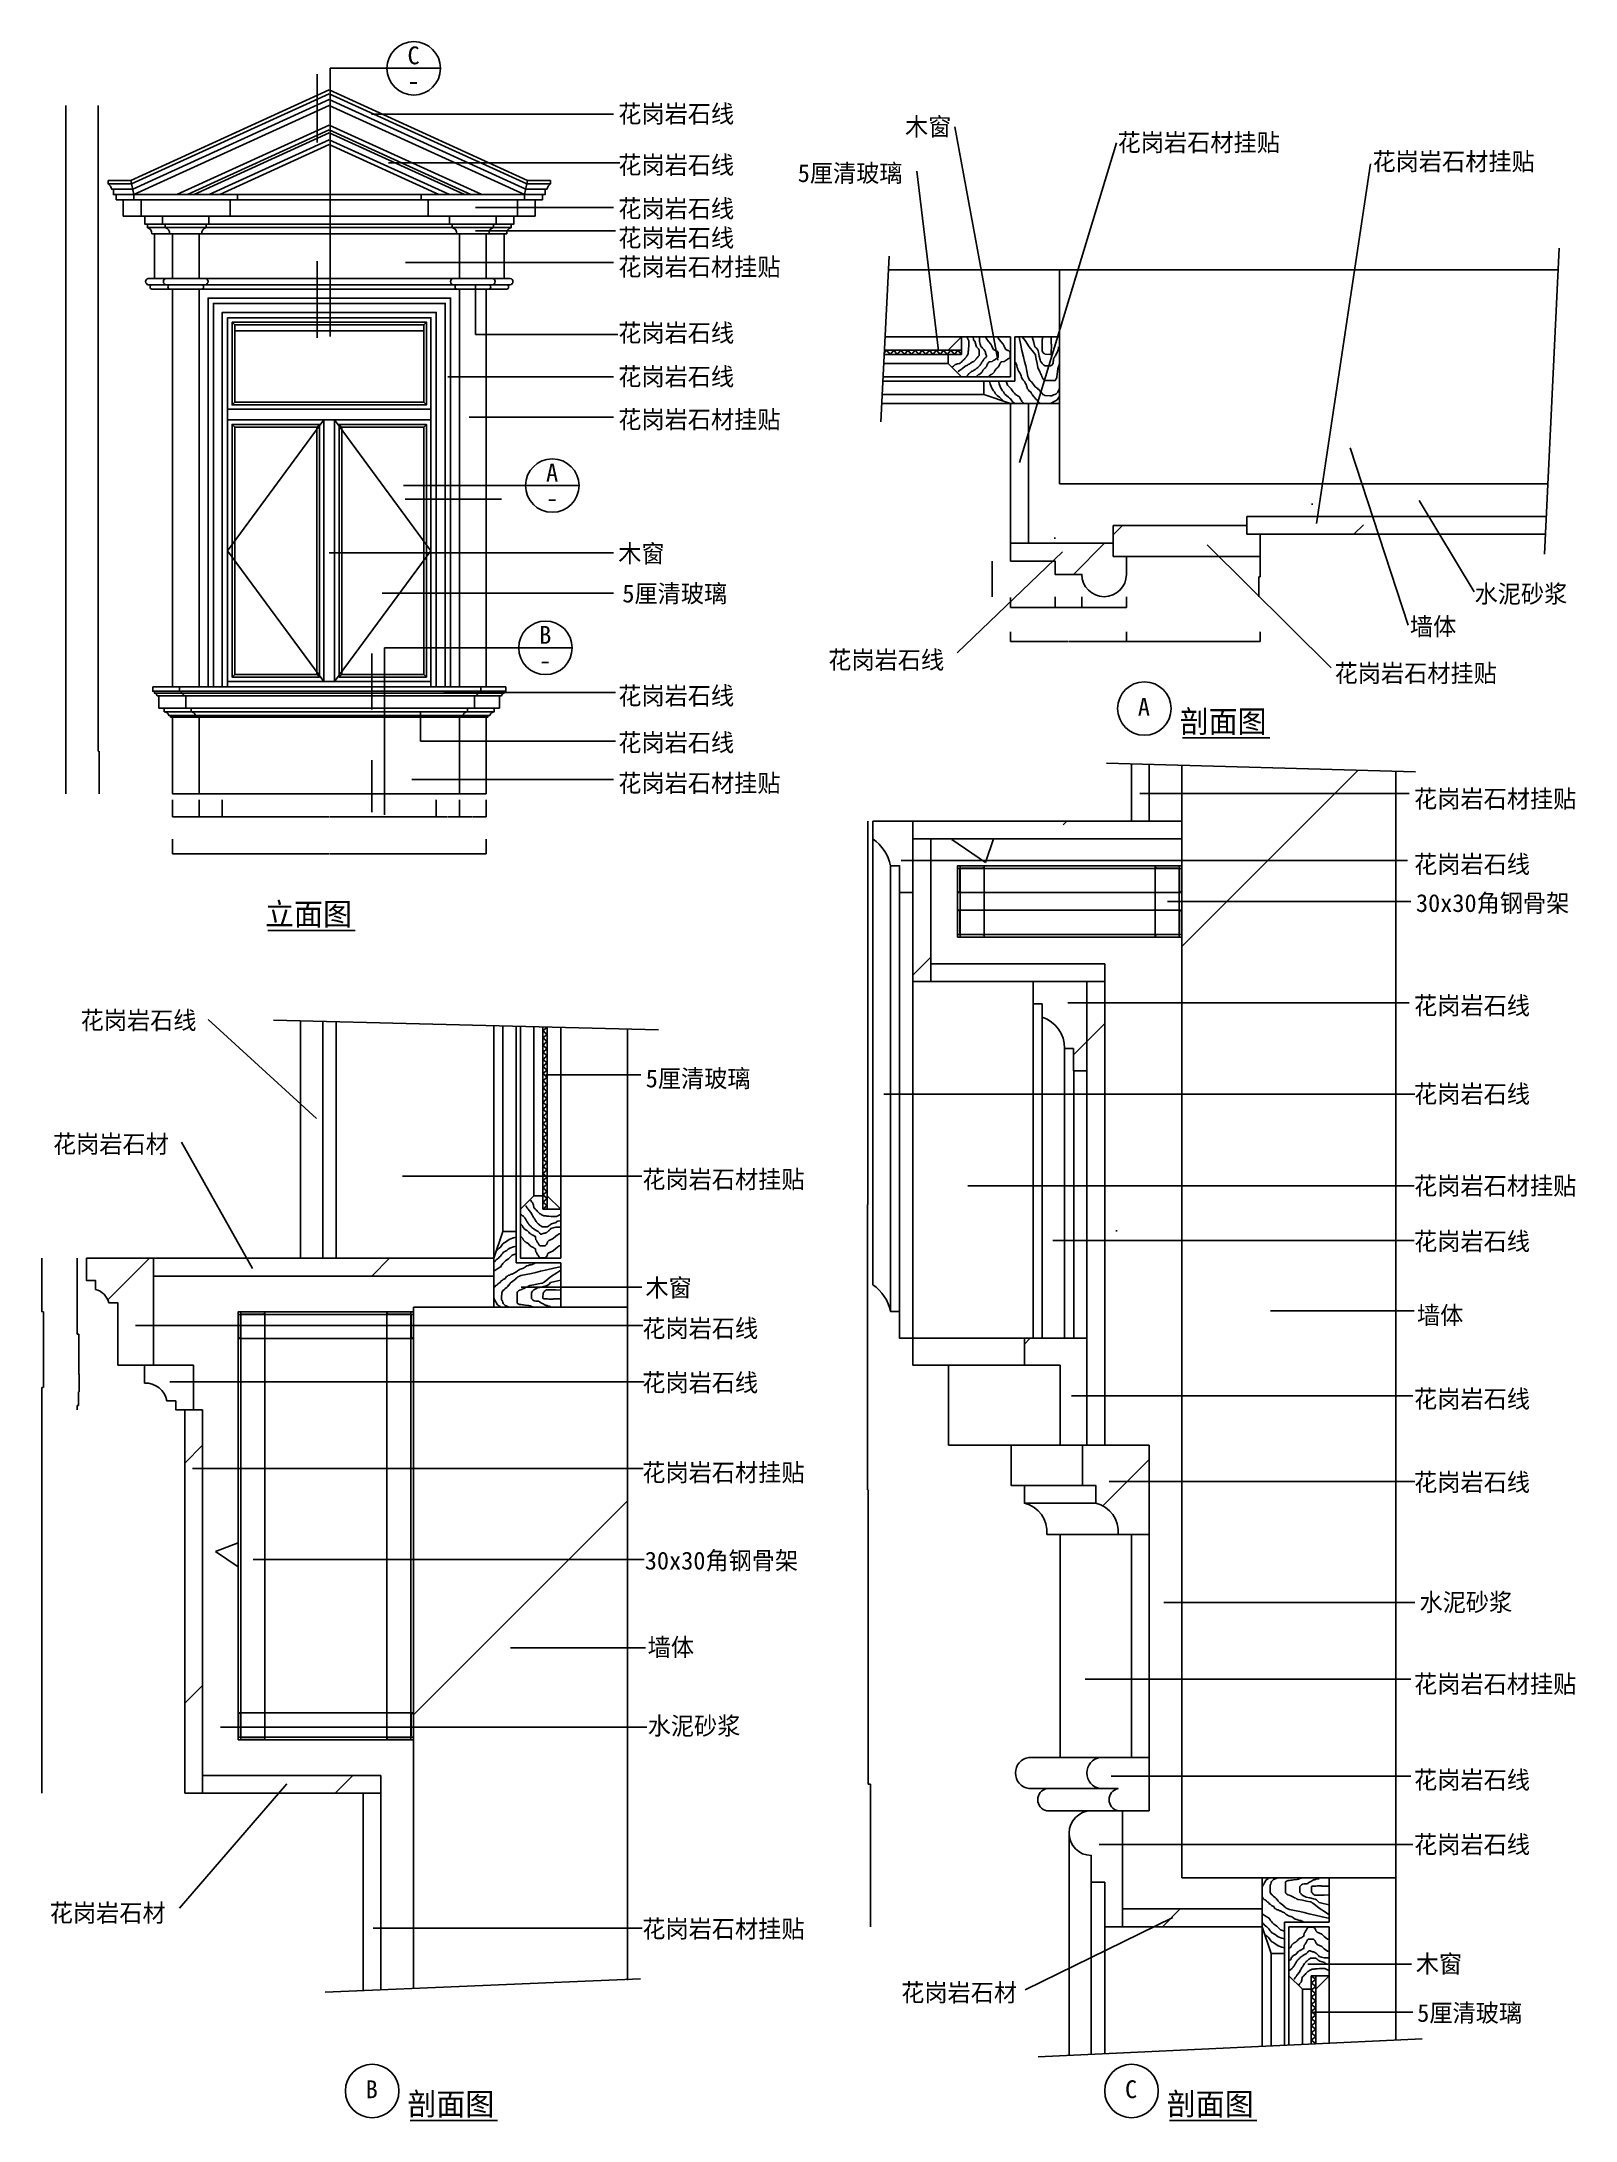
# Model space of a CAD drawing. Header units: metres. Extents: x 335 to 8935, y 145 to 11803.
import ezdxf

# ---------------------------------------------------------------- set-up
doc = ezdxf.new("R2010")
doc.units = ezdxf.units.M
for name, color, linetype in [('2', 2, 'Continuous'), ('3', 3, 'Continuous'), ('4', 4, 'Continuous'), ('7', 7, 'Continuous'), ('BH', 3, 'Continuous'), ('DIM', 3, 'Continuous'), ('TEXT', 3, 'Continuous')]:
    doc.layers.add(name, color=color, linetype=linetype)
doc.dimstyles.get("Standard").update_dxf_attribs({"dimtxt": 2.5, "dimasz": 2.5, "dimexe": 1.25, "dimexo": 0.625, "dimtad": 1, "dimcen": 2.5, "dimazin": 3, "dimtfac": 1, "dimtmove": 0, "dimatfit": 3})

msp = doc.modelspace()

# ---------------------------------------------------------------- texts
at = {"layer": 'DIM'}
for s, p in [('C', (2386.9, 11675.38)), ('-', (2386.37, 11532.06)), ('A', (3163.5, 9335.59)), ('-', (3163.24, 9192.27)), ('B', (3125.21, 8425.66)), ('-', (3124.95, 8282.34))]:
    msp.add_text(s, height=100, dxfattribs=at).set_placement(p)
at = {"layer": 'TEXT'}
for s, height, p in [('花岗岩石线', 100, (3568.18, 11347.62)), ('木窗', 100, (5176.08, 11275.67)), ('花岗岩石材挂贴', 100, (6368.05, 11187.36)), ('花岗岩石材挂贴', 100, (7797.35, 11080.7)), ('花岗岩石线', 100, (3568.18, 11060.57)), ('5厘清玻璃', 100, (4574.71, 11015.03)), ('花岗岩石线', 100, (3568.18, 10815.84)), ('花岗岩石线', 100, (3568.18, 10652.24)), ('花岗岩石材挂贴', 100, (3568.18, 10489.29)), ('花岗岩石线', 100, (3568.18, 10118.73)), ('花岗岩石线', 100, (3568.18, 9873.83)), ('花岗岩石材挂贴', 100, (3568.18, 9633.55)), ('木窗', 100, (3568.18, 8881.58)), ('5厘清玻璃', 100, (3591.22, 8657.52)), ('水泥砂浆', 100, (8370, 8655.66)), ('墙体', 100, (8007.23, 8473.19)), ('花岗岩石线', 100, (4745.71, 8285.07)), ('花岗岩石材挂贴', 100, (7584.77, 8210.55)), ('花岗岩石线', 100, (3568.18, 8084.54)), ('A', 100, (6481.88, 8022.31)), ('剖面图', 125, (6716.09, 7927.42)), ('花岗岩石线', 100, (3568.18, 7822.07)), ('花岗岩石材挂贴', 100, (3568.18, 7594.87)), ('花岗岩石材挂贴', 100, (8030.64, 7507.01)), ('花岗岩石线', 100, (8030.64, 7139.86)), ('30x30角钢骨架', 100, (8041.28, 6921.99)), ('立面图', 125, (1587.93, 6847.18)), ('花岗岩石线', 100, (8030.64, 6347.01)), ('花岗岩石线', 100, (553.53, 6264.23)), ('5厘清玻璃', 100, (3722.42, 5938.32)), ('花岗岩石线', 100, (8030.64, 5851.13)), ('花岗岩石材', 100, (398.39, 5570.81)), ('花岗岩石材挂贴', 100, (3702.79, 5372.64)), ('花岗岩石材挂贴', 100, (8030.64, 5336.47)), ('花岗岩石线', 100, (8030.64, 5024.96)), ('木窗', 100, (3721, 4765.13)), ('墙体', 100, (8046.95, 4610.4)), ('花岗岩石线', 100, (3702.79, 4536.99)), ('花岗岩石线', 100, (3702.79, 4232.79)), ('花岗岩石线', 100, (8030.64, 4141.21)), ('花岗岩石材挂贴', 100, (3702.79, 3728.97)), ('花岗岩石线', 100, (8030.64, 3674.34)), ('30x30角钢骨架', 100, (3717.15, 3234.63)), ('水泥砂浆', 100, (8061.14, 3000.92)), ('墙体', 100, (3733.29, 2749.11)), ('花岗岩石材挂贴', 100, (8030.64, 2542.74)), ('水泥砂浆', 100, (3733.29, 2307.75)), ('花岗岩石线', 100, (8030.64, 2004.84)), ('花岗岩石线', 100, (8030.64, 1643.25)), ('花岗岩石材', 100, (380.72, 1258.84)), ('花岗岩石材挂贴', 100, (3702.79, 1170.25)), ('木窗', 100, (8040.47, 973.07)), ('花岗岩石材', 100, (5154.79, 812.19)), ('5厘清玻璃', 100, (8048.33, 698.09)), ('B', 100, (2152.03, 270.24)), ('C', 100, (6410.15, 270.24)), ('剖面图', 125, (2386.24, 175.35)), ('剖面图', 125, (6644.09, 175.35))]:
    msp.add_text(s, height=height, dxfattribs=at).set_placement(p)

# ---------------------------------------------------------------- blocks, each defined once
blk = doc.blocks.new('ST-L30')
at = {"layer": '4'}
blk.add_lwpolyline([(0, 1, 0.41), (1, 0), (30, 0), (30, 0.67, 0.41), (28, 2.67), (4.67, 2.67, -0.41), (2.67, 4.67), (2.67, 28, 0.41), (0.67, 30), (0, 30)], format="xyb", close=True, dxfattribs=at)
blk = doc.blocks.new('BH2')
at = {"layer": 'BH'}
blk.add_lwpolyline([(0, 32), (5, 28), (0, 24), (5, 20), (0, 16), (5, 12), (0, 8), (5, 4), (0, 0)], dxfattribs=at)
blk = doc.blocks.new('*D1')
for p, q in [((4967.14, 7431.32), (4967.14, 7231.32)), ((4966.89, 7231.32), (4966.64, 7231.32)), ((4967.14, 7031.32), (4967.14, 7231.32)), ((4967.14, 7231.32), (4967.14, 7231.32)), ((4967.39, 7231.32), (4967.64, 7231.32))]:
    blk.add_line(p, q)
at = {"layer": 'Defpoints'}
for p in [(4967.14, 7431.32), (4967.14, 7231.32), (4967.14, 7031.32)]:
    blk.add_point(p, dxfattribs=at)
at = {"layer": 'DIM', "insert": (4967.14, 7232.445), "char_height": 1, "attachment_point": 5}
blk.add_mtext('80', dxfattribs=at)
blk = doc.blocks.new('*D2')
for p, q in [((4967.14, 7031.32), (4967.14, 6781.32)), ((4966.89, 6781.32), (4966.64, 6781.32)), ((4967.14, 6531.32), (4967.14, 6781.32)), ((4967.14, 6781.32), (4967.14, 6781.32)), ((4967.39, 6781.32), (4967.64, 6781.32))]:
    blk.add_line(p, q)
at = {"layer": 'Defpoints'}
for p in [(4967.14, 7031.32), (4967.14, 6781.32), (4967.14, 6531.32)]:
    blk.add_point(p, dxfattribs=at)
at = {"layer": 'DIM', "insert": (4967.14, 6782.445), "char_height": 1, "attachment_point": 5}
blk.add_mtext('100', dxfattribs=at)
blk = doc.blocks.new('*D3')
for p, q in [((4967.14, 6531.32), (4967.14, 6281.32)), ((4966.89, 6281.32), (4966.64, 6281.32)), ((4967.14, 6031.32), (4967.14, 6281.32)), ((4967.14, 6281.32), (4967.14, 6281.32)), ((4967.39, 6281.32), (4967.64, 6281.32))]:
    blk.add_line(p, q)
at = {"layer": 'Defpoints'}
for p in [(4967.14, 6531.32), (4967.14, 6281.32), (4967.14, 6031.32)]:
    blk.add_point(p, dxfattribs=at)
at = {"layer": 'DIM', "insert": (4967.14, 6282.445), "char_height": 1, "attachment_point": 5}
blk.add_mtext('100', dxfattribs=at)
blk = doc.blocks.new('*D4')
for p, q in [((4967.14, 6031.32), (4967.14, 5281.32)), ((4965.9, 5281.32), (4965.65, 5281.32)), ((4966.15, 4531.32), (4966.15, 5281.32)), ((4966.15, 5281.32), (4967.14, 5281.32)), ((4967.39, 5281.32), (4967.64, 5281.32))]:
    blk.add_line(p, q)
at = {"layer": 'Defpoints'}
for p in [(4967.14, 6031.32), (4966.15, 5281.32), (4966.15, 4531.32)]:
    blk.add_point(p, dxfattribs=at)
at = {"layer": 'DIM', "insert": (4966.645, 5282.445), "char_height": 1, "attachment_point": 5}
blk.add_mtext('300', dxfattribs=at)
blk = doc.blocks.new('*D5')
for p, q in [((4966.15, 4531.32), (4966.15, 4231.32)), ((4965.9, 4231.32), (4965.65, 4231.32)), ((4966.15, 3931.32), (4966.15, 4231.32)), ((4966.15, 4231.32), (4966.15, 4231.32)), ((4966.4, 4231.32), (4966.65, 4231.32))]:
    blk.add_line(p, q)
at = {"layer": 'Defpoints'}
for p in [(4966.15, 4531.32), (4966.15, 4231.32), (4966.15, 3931.32)]:
    blk.add_point(p, dxfattribs=at)
at = {"layer": 'DIM', "insert": (4966.15, 4232.445), "char_height": 1, "attachment_point": 5}
blk.add_mtext('120', dxfattribs=at)
blk = doc.blocks.new('*D6')
for p, q in [((4966.15, 3931.32), (4966.15, 3681.32)), ((4966.555, 3681.32), (4965.9, 3681.32)), ((4970.21, 3681.32), (4969.555, 3681.32)), ((4969.96, 3431.32), (4969.96, 3681.32))]:
    blk.add_line(p, q)
at = {"layer": 'Defpoints'}
for p in [(4966.15, 3931.32), (4969.96, 3681.32), (4969.96, 3431.32)]:
    blk.add_point(p, dxfattribs=at)
at = {"layer": 'DIM', "insert": (4968.055, 3681.32), "char_height": 1, "attachment_point": 5}
blk.add_mtext('100', dxfattribs=at)
blk = doc.blocks.new('*D7')
for p, q in [((4969.96, 3431.32), (4969.96, 2806.32)), ((4969.71, 2806.32), (4969.46, 2806.32)), ((4969.96, 2181.32), (4969.96, 2806.32)), ((4969.96, 2806.32), (4969.96, 2806.32)), ((4970.21, 2806.32), (4970.46, 2806.32))]:
    blk.add_line(p, q)
at = {"layer": 'Defpoints'}
for p in [(4969.96, 3431.32), (4969.96, 2806.32), (4969.96, 2181.32)]:
    blk.add_point(p, dxfattribs=at)
at = {"layer": 'DIM', "insert": (4969.96, 2807.445), "char_height": 1, "attachment_point": 5}
blk.add_mtext('250', dxfattribs=at)
blk = doc.blocks.new('*D8')
for p, q in [((4969.96, 2181.32), (4969.96, 2031.32)), ((4975.285, 2031.32), (4969.71, 2031.32)), ((4982.86, 2031.32), (4977.285, 2031.32)), ((4982.61, 1881.32), (4982.61, 2031.32))]:
    blk.add_line(p, q)
at = {"layer": 'Defpoints'}
for p in [(4969.96, 2181.32), (4982.61, 2031.32), (4982.61, 1881.32)]:
    blk.add_point(p, dxfattribs=at)
at = {"layer": 'DIM', "insert": (4976.285, 2031.32), "char_height": 1, "attachment_point": 5}
blk.add_mtext('60', dxfattribs=at)
blk = doc.blocks.new('*D9')
for p, q in [((4982.61, 1881.32), (4982.61, 1556.32)), ((4982.36, 1556.32), (4982.11, 1556.32)), ((4982.61, 1231.32), (4982.61, 1556.32)), ((4982.61, 1556.32), (4982.61, 1556.32)), ((4982.86, 1556.32), (4983.11, 1556.32))]:
    blk.add_line(p, q)
at = {"layer": 'Defpoints'}
for p in [(4982.61, 1881.32), (4982.61, 1556.32), (4982.61, 1231.32)]:
    blk.add_point(p, dxfattribs=at)
at = {"layer": 'DIM', "insert": (4982.61, 1557.445), "char_height": 1, "attachment_point": 5}
blk.add_mtext('130', dxfattribs=at)
blk = doc.blocks.new('*D10')
for p, q in [((471.51, 11444.39), (471.51, 9514.39)), ((471.26, 9514.39), (471.01, 9514.39)), ((471.51, 7584.39), (471.51, 9514.39)), ((471.51, 9514.39), (471.51, 9514.39)), ((471.76, 9514.39), (472.01, 9514.39))]:
    blk.add_line(p, q)
at = {"layer": 'Defpoints'}
for p in [(471.51, 11444.39), (471.51, 9514.39), (471.51, 7584.39)]:
    blk.add_point(p, dxfattribs=at)
at = {"layer": 'DIM', "insert": (471.51, 9515.515), "char_height": 1, "attachment_point": 5}
blk.add_mtext('0', dxfattribs=at)
blk = doc.blocks.new('*D11')
for p, q in [((652.15, 10284.39), (652.15, 9234.39)), ((651.9, 9234.39), (651.65, 9234.39)), ((652.15, 8184.39), (652.15, 9234.39)), ((652.15, 9234.39), (652.15, 9234.39)), ((652.4, 9234.39), (652.65, 9234.39))]:
    blk.add_line(p, q)
at = {"layer": 'Defpoints'}
for p in [(652.15, 10284.39), (652.15, 9234.39), (652.15, 8184.39)]:
    blk.add_point(p, dxfattribs=at)
at = {"layer": 'DIM', "insert": (652.15, 9235.515), "char_height": 1, "attachment_point": 5}
blk.add_mtext('0', dxfattribs=at)
blk = doc.blocks.new('*D12')
for p, q in [((652.15, 8184.39), (652.15, 8124.39)), ((651.9, 8124.39), (651.65, 8124.39)), ((652.79, 8124.39), (652.15, 8124.39)), ((652.79, 8064.39), (652.79, 8124.39)), ((653.04, 8124.39), (653.29, 8124.39))]:
    blk.add_line(p, q)
at = {"layer": 'Defpoints'}
for p in [(652.15, 8184.39), (652.79, 8124.39), (652.79, 8064.39)]:
    blk.add_point(p, dxfattribs=at)
at = {"layer": 'DIM', "insert": (652.47, 8123.265), "char_height": 1, "attachment_point": 5}
blk.add_mtext('0,64', dxfattribs=at)
blk = doc.blocks.new('*D13')
for p, q in [((652.79, 8064.39), (652.79, 7824.39)), ((653.615, 7824.39), (652.54, 7824.39)), ((658.69, 7824.39), (657.615, 7824.39)), ((658.44, 7584.39), (658.44, 7824.39))]:
    blk.add_line(p, q)
at = {"layer": 'Defpoints'}
for p in [(652.79, 8064.39), (658.44, 7824.39), (658.44, 7584.39)]:
    blk.add_point(p, dxfattribs=at)
at = {"layer": 'DIM', "insert": (655.615, 7824.39), "char_height": 1, "attachment_point": 5}
blk.add_mtext('5,65', dxfattribs=at)
blk = doc.blocks.new('*D14')
for p, q in [((534.58, 4917.8), (534.33, 4917.8)), ((534.83, 4980.3), (534.83, 4917.8)), ((534.83, 4855.3), (534.83, 4917.8)), ((534.83, 4917.8), (534.83, 4917.8)), ((535.08, 4917.8), (535.33, 4917.8))]:
    blk.add_line(p, q)
at = {"layer": 'Defpoints'}
for p in [(534.83, 4980.3), (534.83, 4917.8), (534.83, 4855.3)]:
    blk.add_point(p, dxfattribs=at)
at = {"layer": 'DIM', "insert": (534.83, 4918.925), "char_height": 1, "attachment_point": 5}
blk.add_mtext('25', dxfattribs=at)
blk = doc.blocks.new('*D15')
for p, q in [((534.58, 4830.3), (534.33, 4830.3)), ((534.83, 4855.3), (534.83, 4830.3)), ((534.83, 4805.3), (534.83, 4830.3)), ((534.83, 4830.3), (534.83, 4830.3)), ((535.08, 4830.3), (535.33, 4830.3))]:
    blk.add_line(p, q)
at = {"layer": 'Defpoints'}
for p in [(534.83, 4855.3), (534.83, 4830.3), (534.83, 4805.3)]:
    blk.add_point(p, dxfattribs=at)
at = {"layer": 'DIM', "insert": (534.83, 4831.425), "char_height": 1, "attachment_point": 5}
blk.add_mtext('10', dxfattribs=at)
blk = doc.blocks.new('*D16')
for p, q in [((534.83, 4805.3), (534.83, 4767.8)), ((534.58, 4767.8), (534.33, 4767.8)), ((534.83, 4730.3), (534.83, 4767.8)), ((534.83, 4767.8), (534.83, 4767.8)), ((535.08, 4767.8), (535.33, 4767.8))]:
    blk.add_line(p, q)
at = {"layer": 'Defpoints'}
for p in [(534.83, 4805.3), (534.83, 4767.8), (534.83, 4730.3)]:
    blk.add_point(p, dxfattribs=at)
at = {"layer": 'DIM', "insert": (534.83, 4768.925), "char_height": 1, "attachment_point": 5}
blk.add_mtext('15', dxfattribs=at)
blk = doc.blocks.new('*D17')
for p, q in [((336.03, 4980.3), (336.03, 4680.3)), ((338.99, 4680.3), (335.78, 4680.3)), ((345.2, 4680.3), (341.99, 4680.3)), ((344.95, 4380.3), (344.95, 4680.3))]:
    blk.add_line(p, q)
at = {"layer": 'Defpoints'}
for p in [(336.03, 4980.3), (344.95, 4680.3), (344.95, 4380.3)]:
    blk.add_point(p, dxfattribs=at)
at = {"layer": 'DIM', "insert": (340.49, 4680.3), "char_height": 1, "attachment_point": 5}
blk.add_mtext('120', dxfattribs=at)
blk = doc.blocks.new('*D18')
for p, q in [((336.03, 4130.3), (336.03, 3055.3)), ((335.78, 3055.3), (335.53, 3055.3)), ((336.03, 1980.3), (336.03, 3055.3)), ((336.03, 3055.3), (336.03, 3055.3)), ((336.28, 3055.3), (336.53, 3055.3))]:
    blk.add_line(p, q)
at = {"layer": 'Defpoints'}
for p in [(336.03, 4130.3), (336.03, 3055.3), (336.03, 1980.3)]:
    blk.add_point(p, dxfattribs=at)
at = {"layer": 'DIM', "insert": (336.03, 3056.425), "char_height": 1, "attachment_point": 5}
blk.add_mtext('430', dxfattribs=at)
blk = doc.blocks.new('*D19')
for p, q in [((344.95, 4380.3), (344.95, 4255.3)), ((336.03, 4130.3), (336.03, 4255.3)), ((336.28, 4255.3), (339.49, 4255.3)), ((341.49, 4255.3), (344.7, 4255.3))]:
    blk.add_line(p, q)
at = {"layer": 'Defpoints'}
for p in [(344.95, 4380.3), (336.03, 4255.3), (336.03, 4130.3)]:
    blk.add_point(p, dxfattribs=at)
at = {"layer": 'DIM', "insert": (340.49, 4255.3), "char_height": 1, "attachment_point": 5}
blk.add_mtext('50', dxfattribs=at)
blk = doc.blocks.new('*D20')
for p, q in [((534.83, 4730.3), (534.83, 4555.3)), ((538.29, 4555.3), (534.58, 4555.3)), ((544, 4555.3), (540.29, 4555.3)), ((543.75, 4380.3), (543.75, 4555.3))]:
    blk.add_line(p, q)
at = {"layer": 'Defpoints'}
for p in [(534.83, 4730.3), (543.75, 4555.3), (543.75, 4380.3)]:
    blk.add_point(p, dxfattribs=at)
at = {"layer": 'DIM', "insert": (539.29, 4555.3), "char_height": 1, "attachment_point": 5}
blk.add_mtext('70', dxfattribs=at)
blk = doc.blocks.new('*D21')
for p, q in [((545.49, 4330.3), (543.5, 4330.3)), ((543.75, 4380.3), (543.75, 4330.3)), ((545.24, 4280.3), (545.24, 4330.3))]:
    blk.add_line(p, q)
at = {"layer": 'Defpoints'}
for p in [(543.75, 4380.3), (545.24, 4330.3), (545.24, 4280.3)]:
    blk.add_point(p, dxfattribs=at)
at = {"layer": 'DIM', "insert": (544.495, 4329.175), "char_height": 1, "attachment_point": 5}
blk.add_mtext('20', dxfattribs=at)
blk = doc.blocks.new('*D22')
for p, q in [((534.83, 4130.3), (534.83, 4155.3)), ((535.08, 4155.3), (537.335, 4155.3)), ((539.335, 4155.3), (541.59, 4155.3)), ((541.84, 4180.3), (541.84, 4155.3))]:
    blk.add_line(p, q)
at = {"layer": 'Defpoints'}
for p in [(534.83, 4155.3), (534.83, 4130.3), (541.84, 4180.3)]:
    blk.add_point(p, dxfattribs=at)
at = {"layer": 'DIM', "insert": (538.335, 4155.3), "char_height": 1, "attachment_point": 5}
blk.add_mtext('10', dxfattribs=at)
blk = doc.blocks.new('*D23')
for p, q in [((541.84, 4180.3), (541.84, 4230.3)), ((542.09, 4230.3), (542.54, 4230.3)), ((544.54, 4230.3), (544.99, 4230.3)), ((545.24, 4280.3), (545.24, 4230.3))]:
    blk.add_line(p, q)
at = {"layer": 'Defpoints'}
for p in [(541.84, 4230.3), (545.24, 4280.3), (541.84, 4180.3)]:
    blk.add_point(p, dxfattribs=at)
at = {"layer": 'DIM', "insert": (543.54, 4230.3), "char_height": 1, "attachment_point": 5}
blk.add_mtext('20', dxfattribs=at)
blk = doc.blocks.new('*D24')
for p, q in [((1068.06, 7329.97), (1068.06, 7247.68)), ((1068.31, 7247.68), (1946.06, 7247.68)), ((1950.06, 7247.68), (2827.81, 7247.68)), ((2828.06, 7329.97), (2828.06, 7247.68))]:
    blk.add_line(p, q)
at = {"layer": 'Defpoints'}
for p in [(1068.06, 7329.97), (1068.06, 7247.68), (2828.06, 7329.97)]:
    blk.add_point(p, dxfattribs=at)
at = {"layer": 'DIM', "insert": (1948.06, 7247.68), "char_height": 1, "attachment_point": 5}
blk.add_mtext('1760', dxfattribs=at)
blk = doc.blocks.new('*D25')
for p, q in [((2678.06, 7549.97), (2678.06, 7454.97)), ((2828.06, 7549.97), (2828.06, 7454.97)), ((2678.31, 7454.97), (2751.56, 7454.97)), ((2754.56, 7454.97), (2827.81, 7454.97))]:
    blk.add_line(p, q)
at = {"layer": 'Defpoints'}
for p in [(2678.06, 7549.97), (2828.06, 7549.97), (2678.06, 7454.97)]:
    blk.add_point(p, dxfattribs=at)
at = {"layer": 'DIM', "insert": (2753.06, 7454.97), "char_height": 1, "attachment_point": 5}
blk.add_mtext('150', dxfattribs=at)
blk = doc.blocks.new('*D26')
for p, q in [((1348.06, 7549.97), (1348.06, 7454.97)), ((2548.06, 7549.97), (2548.06, 7454.97)), ((1348.31, 7454.97), (1946.06, 7454.97)), ((1950.06, 7454.97), (2547.81, 7454.97))]:
    blk.add_line(p, q)
at = {"layer": 'Defpoints'}
for p in [(1348.06, 7549.97), (2548.06, 7549.97), (1348.06, 7454.97)]:
    blk.add_point(p, dxfattribs=at)
at = {"layer": 'DIM', "insert": (1948.06, 7454.97), "char_height": 1, "attachment_point": 5}
blk.add_mtext('1200', dxfattribs=at)
blk = doc.blocks.new('*D27')
for p, q in [((1218.06, 7549.97), (1218.06, 7454.97)), ((1348.06, 7549.97), (1348.06, 7454.97)), ((1218.31, 7454.97), (1281.56, 7454.97)), ((1284.56, 7454.97), (1347.81, 7454.97))]:
    blk.add_line(p, q)
at = {"layer": 'Defpoints'}
for p in [(1218.06, 7549.97), (1348.06, 7549.97), (1218.06, 7454.97)]:
    blk.add_point(p, dxfattribs=at)
at = {"layer": 'DIM', "insert": (1283.06, 7454.97), "char_height": 1, "attachment_point": 5}
blk.add_mtext('130', dxfattribs=at)
blk = doc.blocks.new('*D28')
for p, q in [((1068.06, 7549.97), (1068.06, 7454.97)), ((1218.06, 7549.97), (1218.06, 7454.97)), ((1068.31, 7454.97), (1141.56, 7454.97)), ((1144.56, 7454.97), (1217.81, 7454.97))]:
    blk.add_line(p, q)
at = {"layer": 'Defpoints'}
for p in [(1068.06, 7549.97), (1218.06, 7549.97), (1068.06, 7454.97)]:
    blk.add_point(p, dxfattribs=at)
at = {"layer": 'DIM', "insert": (1143.06, 7454.97), "char_height": 1, "attachment_point": 5}
blk.add_mtext('150', dxfattribs=at)
blk = doc.blocks.new('*D29')
for p, q in [((2548.06, 7549.97), (2548.06, 7454.97)), ((2678.06, 7549.97), (2678.06, 7454.97)), ((2548.31, 7454.97), (2611.56, 7454.97)), ((2614.56, 7454.97), (2677.81, 7454.97))]:
    blk.add_line(p, q)
at = {"layer": 'Defpoints'}
for p in [(2548.06, 7549.97), (2678.06, 7549.97), (2548.06, 7454.97)]:
    blk.add_point(p, dxfattribs=at)
at = {"layer": 'DIM', "insert": (2613.06, 7454.97), "char_height": 1, "attachment_point": 5}
blk.add_mtext('130', dxfattribs=at)
blk = doc.blocks.new('*D30')
for p, q in [((652.15, 11444.39), (652.15, 11234.39)), ((651.9, 11234.39), (651.65, 11234.39)), ((652.15, 11024.39), (652.15, 11234.39)), ((652.15, 11234.39), (652.15, 11234.39)), ((652.4, 11234.39), (652.65, 11234.39))]:
    blk.add_line(p, q)
at = {"layer": 'Defpoints'}
for p in [(652.15, 11444.39), (652.15, 11234.39), (652.15, 11024.39)]:
    blk.add_point(p, dxfattribs=at)
at = {"layer": 'DIM', "insert": (652.15, 11235.515), "char_height": 1, "attachment_point": 5}
blk.add_mtext('0', dxfattribs=at)
blk = doc.blocks.new('*D31')
for p, q in [((651.9, 10984.39), (651.65, 10984.39)), ((652.15, 11024.39), (652.15, 10984.39)), ((652.15, 10944.39), (652.15, 10984.39)), ((652.15, 10984.39), (652.15, 10984.39)), ((652.4, 10984.39), (652.65, 10984.39))]:
    blk.add_line(p, q)
at = {"layer": 'Defpoints'}
for p in [(652.15, 11024.39), (652.15, 10984.39), (652.15, 10944.39)]:
    blk.add_point(p, dxfattribs=at)
at = {"layer": 'DIM', "insert": (652.15, 10985.515), "char_height": 1, "attachment_point": 5}
blk.add_mtext('0', dxfattribs=at)
blk = doc.blocks.new('*D32')
for p, q in [((651.9, 10884.39), (651.65, 10884.39)), ((652.15, 10944.39), (652.15, 10884.39)), ((652.15, 10824.39), (652.15, 10884.39)), ((652.15, 10884.39), (652.15, 10884.39)), ((652.4, 10884.39), (652.65, 10884.39))]:
    blk.add_line(p, q)
at = {"layer": 'Defpoints'}
for p in [(652.15, 10944.39), (652.15, 10884.39), (652.15, 10824.39)]:
    blk.add_point(p, dxfattribs=at)
at = {"layer": 'DIM', "insert": (652.15, 10885.515), "char_height": 1, "attachment_point": 5}
blk.add_mtext('0', dxfattribs=at)
blk = doc.blocks.new('*D33')
for p, q in [((651.9, 10774.39), (651.65, 10774.39)), ((652.15, 10824.39), (652.15, 10774.39)), ((652.15, 10724.39), (652.15, 10774.39)), ((652.15, 10774.39), (652.15, 10774.39)), ((652.4, 10774.39), (652.65, 10774.39))]:
    blk.add_line(p, q)
at = {"layer": 'Defpoints'}
for p in [(652.15, 10824.39), (652.15, 10774.39), (652.15, 10724.39)]:
    blk.add_point(p, dxfattribs=at)
at = {"layer": 'DIM', "insert": (652.15, 10775.515), "char_height": 1, "attachment_point": 5}
blk.add_mtext('0', dxfattribs=at)
blk = doc.blocks.new('*D34')
for p, q in [((652.15, 10724.39), (652.15, 10599.39)), ((651.9, 10599.39), (651.65, 10599.39)), ((652.15, 10474.39), (652.15, 10599.39)), ((652.15, 10599.39), (652.15, 10599.39)), ((652.4, 10599.39), (652.65, 10599.39))]:
    blk.add_line(p, q)
at = {"layer": 'Defpoints'}
for p in [(652.15, 10724.39), (652.15, 10599.39), (652.15, 10474.39)]:
    blk.add_point(p, dxfattribs=at)
at = {"layer": 'DIM', "insert": (652.15, 10600.515), "char_height": 1, "attachment_point": 5}
blk.add_mtext('0', dxfattribs=at)
blk = doc.blocks.new('*D35')
for p, q in [((651.9, 10444.39), (651.65, 10444.39)), ((652.15, 10474.39), (652.15, 10444.39)), ((652.15, 10414.39), (652.15, 10444.39)), ((652.15, 10444.39), (652.15, 10444.39)), ((652.4, 10444.39), (652.65, 10444.39))]:
    blk.add_line(p, q)
at = {"layer": 'Defpoints'}
for p in [(652.15, 10474.39), (652.15, 10444.39), (652.15, 10414.39)]:
    blk.add_point(p, dxfattribs=at)
at = {"layer": 'DIM', "insert": (652.15, 10445.515), "char_height": 1, "attachment_point": 5}
blk.add_mtext('0', dxfattribs=at)
blk = doc.blocks.new('*D36')
for p, q in [((652.15, 10414.39), (652.15, 10349.39)), ((651.9, 10349.39), (651.65, 10349.39)), ((652.15, 10284.39), (652.15, 10349.39)), ((652.15, 10349.39), (652.15, 10349.39)), ((652.4, 10349.39), (652.65, 10349.39))]:
    blk.add_line(p, q)
at = {"layer": 'Defpoints'}
for p in [(652.15, 10414.39), (652.15, 10349.39), (652.15, 10284.39)]:
    blk.add_point(p, dxfattribs=at)
at = {"layer": 'DIM', "insert": (652.15, 10350.515), "char_height": 1, "attachment_point": 5}
blk.add_mtext('0', dxfattribs=at)
blk = doc.blocks.new('*D37')
for p, q in [((7167.65, 8977.12), (7167.4, 8977.12)), ((7167.9, 9039.62), (7167.9, 8977.12)), ((7167.9, 8914.62), (7167.9, 8977.12)), ((7167.9, 8977.12), (7167.9, 8977.12)), ((7168.15, 8977.12), (7168.4, 8977.12))]:
    blk.add_line(p, q)
at = {"layer": 'Defpoints'}
for p in [(7167.9, 9039.62), (7167.9, 8977.12), (7167.9, 8914.62)]:
    blk.add_point(p, dxfattribs=at)
at = {"layer": 'DIM', "insert": (7167.9, 8978.245), "char_height": 1, "attachment_point": 5}
blk.add_mtext('25', dxfattribs=at)
blk = doc.blocks.new('*D38')
for p, q in [((6417.9, 8492.66), (6417.9, 8438.13)), ((6418.15, 8438.13), (6791.4, 8438.13)), ((6794.4, 8438.13), (7167.65, 8438.13)), ((7167.9, 8492.09), (7167.9, 8438.13))]:
    blk.add_line(p, q)
at = {"layer": 'Defpoints'}
for p in [(6417.9, 8492.66), (6417.9, 8438.13), (7167.9, 8492.09)]:
    blk.add_point(p, dxfattribs=at)
at = {"layer": 'DIM', "insert": (6792.9, 8438.13), "char_height": 1, "attachment_point": 5}
blk.add_mtext('150', dxfattribs=at)
blk = doc.blocks.new('*D39')
for p, q in [((5767.9, 8492.66), (5767.9, 8438.13)), ((5768.15, 8438.13), (6091.4, 8438.13)), ((6094.4, 8438.13), (6417.65, 8438.13)), ((6417.9, 8492.66), (6417.9, 8438.13))]:
    blk.add_line(p, q)
at = {"layer": 'Defpoints'}
for p in [(5767.9, 8492.66), (5767.9, 8438.13), (6417.9, 8492.66)]:
    blk.add_point(p, dxfattribs=at)
at = {"layer": 'DIM', "insert": (6092.9, 8438.13), "char_height": 1, "attachment_point": 5}
blk.add_mtext('130', dxfattribs=at)
blk = doc.blocks.new('*D40')
for p, q in [((5767.9, 8685.8), (5767.9, 8630.18)), ((5768.15, 8630.18), (5891.9, 8630.18)), ((5893.9, 8630.18), (6017.65, 8630.18)), ((6017.9, 8689.64), (6017.9, 8630.18))]:
    blk.add_line(p, q)
at = {"layer": 'Defpoints'}
for p in [(5767.9, 8685.8), (5767.9, 8630.18), (6017.9, 8689.64)]:
    blk.add_point(p, dxfattribs=at)
at = {"layer": 'DIM', "insert": (5892.9, 8630.18), "char_height": 1, "attachment_point": 5}
blk.add_mtext('50', dxfattribs=at)
blk = doc.blocks.new('*D41')
for p, q in [((5664.63, 8889.62), (5664.63, 8852.12)), ((5664.38, 8852.12), (5664.13, 8852.12)), ((5665.03, 8852.12), (5664.63, 8852.12)), ((5665.03, 8814.62), (5665.03, 8852.12)), ((5665.28, 8852.12), (5665.53, 8852.12))]:
    blk.add_line(p, q)
at = {"layer": 'Defpoints'}
for p in [(5664.63, 8889.62), (5665.03, 8852.12), (5665.03, 8814.62)]:
    blk.add_point(p, dxfattribs=at)
at = {"layer": 'DIM', "insert": (5664.83, 8850.995), "char_height": 1, "attachment_point": 5}
blk.add_mtext('15', dxfattribs=at)
blk = doc.blocks.new('*D42')
for p, q in [((5664.78, 8752.12), (5664.53, 8752.12)), ((5665.03, 8814.62), (5665.03, 8752.12)), ((5665.03, 8689.62), (5665.03, 8752.12)), ((5665.03, 8752.12), (5665.03, 8752.12)), ((5665.28, 8752.12), (5665.53, 8752.12))]:
    blk.add_line(p, q)
at = {"layer": 'Defpoints'}
for p in [(5665.03, 8814.62), (5665.03, 8752.12), (5665.03, 8689.62)]:
    blk.add_point(p, dxfattribs=at)
at = {"layer": 'DIM', "insert": (5665.03, 8753.245), "char_height": 1, "attachment_point": 5}
blk.add_mtext('25', dxfattribs=at)
blk = doc.blocks.new('*D43')
for p, q in [((6167.9, 8689.64), (6167.9, 8630.18)), ((6168.15, 8630.18), (6291.9, 8630.18)), ((6293.9, 8630.18), (6417.65, 8630.18)), ((6417.9, 8689.64), (6417.9, 8630.18))]:
    blk.add_line(p, q)
at = {"layer": 'Defpoints'}
for p in [(6167.9, 8689.64), (6167.9, 8630.18), (6417.9, 8689.64)]:
    blk.add_point(p, dxfattribs=at)
at = {"layer": 'DIM', "insert": (6292.9, 8630.18), "char_height": 1, "attachment_point": 5}
blk.add_mtext('50', dxfattribs=at)
blk = doc.blocks.new('*D44')
for p, q in [((6017.9, 8689.64), (6017.9, 8630.18)), ((6018.15, 8630.18), (6091.9, 8630.18)), ((6093.9, 8630.18), (6167.65, 8630.18)), ((6167.9, 8689.64), (6167.9, 8630.18))]:
    blk.add_line(p, q)
at = {"layer": 'Defpoints'}
for p in [(6017.9, 8689.64), (6017.9, 8630.18), (6167.9, 8689.64)]:
    blk.add_point(p, dxfattribs=at)
at = {"layer": 'DIM', "insert": (6092.9, 8630.18), "char_height": 1, "attachment_point": 5}
blk.add_mtext('30', dxfattribs=at)
blk = doc.blocks.new('*D45')
for p, q in [((7167.9, 8914.62), (7167.9, 8802.12)), ((7159.47, 8689.62), (7159.47, 8802.12)), ((7159.72, 8802.12), (7162.685, 8802.12)), ((7164.685, 8802.12), (7167.65, 8802.12))]:
    blk.add_line(p, q)
at = {"layer": 'Defpoints'}
for p in [(7167.9, 8914.62), (7159.47, 8802.12), (7159.47, 8689.62)]:
    blk.add_point(p, dxfattribs=at)
at = {"layer": 'DIM', "insert": (7163.685, 8802.12), "char_height": 1, "attachment_point": 5}
blk.add_mtext('45', dxfattribs=at)

# ---------------------------------------------------------------- dimensions: what is measured, and where the dimension line sits
at = {"layer": 'DIM'}
for base, p1, p2, picture, middle in [((471.51, 9514.39), (471.51, 11444.39), (471.51, 7584.39), '*D10', (471.51, 9515.515)), ((652.15, 11234.39), (652.15, 11024.39), (652.15, 11444.39), '*D30', (652.15, 11235.515)), ((652.15, 10984.39), (652.15, 10944.39), (652.15, 11024.39), '*D31', (652.15, 10985.515)), ((652.15, 10884.39), (652.15, 10824.39), (652.15, 10944.39), '*D32', (652.15, 10885.515)), ((652.15, 10774.39), (652.15, 10724.39), (652.15, 10824.39), '*D33', (652.15, 10775.515)), ((652.15, 10599.39), (652.15, 10474.39), (652.15, 10724.39), '*D34', (652.15, 10600.515)), ((652.15, 10444.39), (652.15, 10414.39), (652.15, 10474.39), '*D35', (652.15, 10445.515)), ((652.15, 10349.39), (652.15, 10284.39), (652.15, 10414.39), '*D36', (652.15, 10350.515)), ((652.15, 9234.39), (652.15, 8184.39), (652.15, 10284.39), '*D11', (652.15, 9235.515)), ((652.79, 8124.39), (652.79, 8064.39), (652.15, 8184.39), '*D12', (652.47, 8123.265)), ((658.44, 7824.39), (658.44, 7584.39), (652.79, 8064.39), '*D13', (655.615, 7824.39)), ((1068.06, 7454.97), (1068.06, 7549.97), (1218.06, 7549.97), '*D28', (1143.06, 7454.97)), ((1218.06, 7454.97), (1218.06, 7549.97), (1348.06, 7549.97), '*D27', (1283.06, 7454.97)), ((1348.06, 7454.97), (1348.06, 7549.97), (2548.06, 7549.97), '*D26', (1948.06, 7454.97)), ((2548.06, 7454.97), (2548.06, 7549.97), (2678.06, 7549.97), '*D29', (2613.06, 7454.97)), ((2678.06, 7454.97), (2678.06, 7549.97), (2828.06, 7549.97), '*D25', (2753.06, 7454.97)), ((1068.06, 7247.68), (1068.06, 7329.97), (2828.06, 7329.97), '*D24', (1948.06, 7247.68))]:
    dim = msp.add_linear_dim(base=base, p1=p1, p2=p2, dimstyle='Standard', dxfattribs=at)
    dim.commit()
    dim.dimension.update_dxf_attribs({"geometry": picture, "text_midpoint": middle})
for base, p1, p2, text, picture, middle in [((7167.9, 8977.12), (7167.9, 8914.62), (7167.9, 9039.62), '25', '*D37', (7167.9, 8978.245)), ((5665.03, 8852.12), (5665.03, 8814.62), (5664.63, 8889.62), '15', '*D41', (5664.83, 8850.995)), ((7159.47, 8802.12), (7159.47, 8689.62), (7167.9, 8914.62), '45', '*D45', (7163.685, 8802.12)), ((5665.03, 8752.12), (5665.03, 8689.62), (5665.03, 8814.62), '25', '*D42', (5665.03, 8753.245)), ((5767.9, 8630.18), (5767.9, 8685.8), (6017.9, 8689.64), '50', '*D40', (5892.9, 8630.18)), ((6017.9, 8630.18), (6017.9, 8689.64), (6167.9, 8689.64), '30', '*D44', (6092.9, 8630.18)), ((6167.9, 8630.18), (6167.9, 8689.64), (6417.9, 8689.64), '50', '*D43', (6292.9, 8630.18)), ((5767.9, 8438.13), (5767.9, 8492.66), (6417.9, 8492.66), '130', '*D39', (6092.9, 8438.13)), ((6417.9, 8438.13), (6417.9, 8492.66), (7167.9, 8492.09), '150', '*D38', (6792.9, 8438.13)), ((4967.14, 7231.32), (4967.14, 7031.32), (4967.14, 7431.32), '80', '*D1', (4967.14, 7232.445)), ((4967.14, 6781.32), (4967.14, 6531.32), (4967.14, 7031.32), '100', '*D2', (4967.14, 6782.445)), ((4967.14, 6281.32), (4967.14, 6031.32), (4967.14, 6531.32), '100', '*D3', (4967.14, 6282.445)), ((4966.15, 5281.32), (4966.15, 4531.32), (4967.14, 6031.32), '300', '*D4', (4966.645, 5282.445)), ((344.95, 4680.3), (344.95, 4380.3), (336.03, 4980.3), '120', '*D17', (340.49, 4680.3)), ((534.83, 4917.8), (534.83, 4855.3), (534.83, 4980.3), '25', '*D14', (534.83, 4918.925)), ((534.83, 4830.3), (534.83, 4805.3), (534.83, 4855.3), '10', '*D15', (534.83, 4831.425)), ((534.83, 4767.8), (534.83, 4730.3), (534.83, 4805.3), '15', '*D16', (534.83, 4768.925)), ((543.75, 4555.3), (543.75, 4380.3), (534.83, 4730.3), '70', '*D20', (539.29, 4555.3)), ((4966.15, 4231.32), (4966.15, 3931.32), (4966.15, 4531.32), '120', '*D5', (4966.15, 4232.445)), ((336.03, 4255.3), (336.03, 4130.3), (344.95, 4380.3), '50', '*D19', (340.49, 4255.3)), ((545.24, 4330.3), (545.24, 4280.3), (543.75, 4380.3), '20', '*D21', (544.495, 4329.175)), ((541.84, 4230.3), (541.84, 4180.3), (545.24, 4280.3), '20', '*D23', (543.54, 4230.3)), ((336.03, 3055.3), (336.03, 1980.3), (336.03, 4130.3), '430', '*D18', (336.03, 3056.425)), ((534.83, 4155.3), (534.83, 4130.3), (541.84, 4180.3), '10', '*D22', (538.335, 4155.3)), ((4969.96, 3681.32), (4969.96, 3431.32), (4966.15, 3931.32), '100', '*D6', (4968.055, 3681.32)), ((4969.96, 2806.32), (4969.96, 2181.32), (4969.96, 3431.32), '250', '*D7', (4969.96, 2807.445)), ((4982.61, 2031.32), (4982.61, 1881.32), (4969.96, 2181.32), '60', '*D8', (4976.285, 2031.32)), ((4982.61, 1556.32), (4982.61, 1231.32), (4982.61, 1881.32), '130', '*D9', (4982.61, 1557.445))]:
    dim = msp.add_linear_dim(base=base, p1=p1, p2=p2, text=text, dimstyle='Standard', dxfattribs=at)
    dim.commit()
    dim.dimension.update_dxf_attribs({"geometry": picture, "text_midpoint": middle})

# ---------------------------------------------------------------- hatches: boundary and pattern name
at = {"layer": 'BH'}
h = msp.add_hatch(dxfattribs=at)
h.set_pattern_fill('ANSI31', scale=1500)
h.paths.add_polyline_path([(8838.94, 10522.95), (6042.9, 10522.95), (6042.9, 9322.95), (8780.49, 9322.95)])
h = msp.add_hatch(dxfattribs=at)
h.set_pattern_fill('AR-RROOF', scale=400)
h.paths.add_polyline_path([(1418.06, 10214.39), (1418.06, 9780.7), (2478.06, 9780.7), (2478.06, 10214.39)])
h.paths.add_polyline_path([(1418.06, 9640.7), (1418.06, 9001.85), (1878.06, 9626.39), (1878.06, 9640.7)])
h.paths.add_polyline_path([(1418.06, 9001.85), (1418.06, 8893.24), (1878.06, 8268.7), (1878.06, 9626.39)])
h.paths.add_polyline_path([(1418.06, 8893.24), (1418.06, 8254.39), (1878.06, 8254.39), (1878.06, 8268.7)])
h.paths.add_polyline_path([(2018.06, 8268.7), (2018.06, 8254.39), (2478.06, 8254.39), (2478.06, 8893.24)])
h.paths.add_polyline_path([(2018.06, 8268.7), (2478.06, 8893.24), (2478.06, 9001.85), (2018.06, 9626.39)])
h.paths.add_polyline_path([(2478.06, 9001.85), (2478.06, 9640.7), (2018.06, 9640.7), (2018.06, 9626.39)])
h = msp.add_hatch(dxfattribs=at)
h.set_pattern_fill('ANSI33', scale=300)
h.paths.add_polyline_path([(7167.9, 8914.62), (7167.9, 9039.62), (7092.9, 9039.62), (7092.9, 9089.62), (6342.9, 9089.62), (6342.9, 8914.62)])
h.paths.add_polyline_path([(6167.9, 8814.62, 1), (6417.9, 8814.62), (6417.9, 8914.62), (6342.9, 8914.62), (6342.9, 8989.62), (5767.9, 8989.62), (5767.9, 8889.62), (6017.9, 8889.62), (6017.9, 8814.62)])
h.paths.add_polyline_path([(5767.9, 8989.62), (5867.9, 8989.62), (5867.9, 9772.95), (5767.9, 9772.95)])
h.paths.add_polyline_path([(8766.68, 9039.62), (8771.56, 9139.62), (7092.9, 9139.62), (7092.9, 9039.62)])
h = msp.add_hatch(dxfattribs=at)
h.set_pattern_fill('AR-CONC', scale=15)
h.paths.add_polyline_path([(8780.49, 9322.95), (6042.9, 9322.95), (6042.9, 9772.95), (5867.9, 9772.95), (5867.9, 8989.62), (6342.9, 8989.62), (6342.9, 9089.62), (7092.9, 9089.62), (7092.9, 9139.62), (8771.56, 9139.62)])
h = msp.add_hatch(dxfattribs=at)
h.set_pattern_fill('ANSI33', scale=300)
h.paths.add_polyline_path([(6295.85, 6631.32), (6195.85, 6631.32), (6195.85, 3931.32), (6295.85, 3931.32)])
h.paths.add_polyline_path([(5895.85, 6531.32), (5895.85, 6406.32), (5945.85, 6406.32), (5945.85, 6331.32, -0.33), (6070.85, 6156.32), (6120.85, 6156.32), (6120.85, 6031.32), (6195.85, 6031.32), (6195.85, 6531.32)])
h.paths.add_polyline_path([(5320.85, 6631.32), (5320.85, 6531.32), (6195.85, 6531.32), (6195.85, 6631.32)])
h.paths.add_polyline_path([(5220.85, 6531.32), (5320.85, 6531.32), (5320.85, 7331.32), (5220.85, 7331.32), (5220.85, 7031.32)])
h.paths.add_polyline_path([(5095.85, 7181.32), (5145.85, 7181.32), (5145.85, 7031.32), (5220.85, 7031.32), (5220.85, 7431.32), (4995.85, 7431.32), (4995.85, 7331.32, -0.19)])
h.paths.add_polyline_path([(6729.19, 7331.32), (6729.19, 7431.32), (5220.85, 7431.32), (5220.85, 7331.32)])
h.paths.add_polyline_path([(6545.85, 7750.42), (6445.85, 7753.25), (6445.85, 7431.32), (6545.85, 7431.32)])
h = msp.add_hatch(dxfattribs=at)
h.set_pattern_fill('ANSI31', scale=1500)
h.paths.add_polyline_path([(6729.19, 1506.32), (7929.19, 1506.32), (7929.19, 7711.25), (6729.19, 7745.23)])
h = msp.add_hatch(dxfattribs=at)
h.set_pattern_fill('AR-CONC', scale=15)
h.paths.add_polyline_path([(6295.85, 3931.32), (6545.85, 3931.32), (6545.85, 1881.32), (6395.85, 1881.32), (6395.85, 1331.32), (7179.19, 1331.32), (7179.19, 1506.32), (6729.19, 1506.32), (6729.19, 6781.32), (6579.19, 6781.32), (5470.85, 6781.32), (5470.85, 6931.32), (5470.85, 7181.32), (5620.85, 7181.32), (6729.19, 7181.32), (6729.19, 7331.32), (5320.85, 7331.32), (5320.85, 6631.32), (6295.85, 6631.32)])
h = msp.add_hatch(dxfattribs=at)
h.set_pattern_fill('ANSI33', scale=300)
h.paths.add_polyline_path([(1137.36, 1980.3), (1237.36, 1980.3), (1237.36, 4130.3), (1137.36, 4130.3)])
h.paths.add_polyline_path([(1087.36, 4180.3), (1087.36, 4130.3), (1187.36, 4130.3), (1187.36, 4380.3), (912.36, 4380.3), (912.36, 4280.3, -0.37), (1037.36, 4180.3)])
h.paths.add_polyline_path([(762.36, 4380.3), (962.36, 4380.3), (962.36, 4980.3), (587.36, 4980.3), (587.36, 4855.3), (637.36, 4855.3), (637.36, 4805.3, -0.27), (712.36, 4730.3), (762.36, 4730.3)])
h.paths.add_polyline_path([(962.36, 4980.3), (962.36, 4880.3), (2870.69, 4880.3), (2870.69, 4980.3)])
h.paths.add_polyline_path([(1237.36, 2080.3), (1237.36, 1980.3), (2137.36, 1980.3), (2137.36, 2080.3)])
h.paths.add_polyline_path([(2137.36, 871.08), (2237.36, 875.24), (2237.36, 2080.3), (2137.36, 2080.3)])
h = msp.add_hatch(dxfattribs=at)
h.set_pattern_fill('AR-CONC', scale=15)
h.paths.add_polyline_path([(1437.36, 2280.3), (1437.36, 2430.3), (1437.36, 4680.3), (1587.36, 4680.3), (2420.69, 4680.3), (2420.69, 4705.3), (2870.69, 4705.3), (2870.69, 4880.3), (962.36, 4880.3), (962.36, 4380.3), (1187.36, 4380.3), (1187.36, 4130.3), (1237.36, 4130.3), (1237.36, 2080.3), (2237.36, 2080.3), (2237.36, 875.24), (2420.69, 882.87), (2420.69, 2280.3), (2270.69, 2280.3)])
h = msp.add_hatch(dxfattribs=at)
h.set_pattern_fill('ANSI31', scale=1500)
h.paths.add_polyline_path([(3620.69, 4705.3), (2420.69, 4705.3), (2420.69, 882.87), (3620.69, 932.81)])
h = msp.add_hatch(dxfattribs=at)
h.set_pattern_fill('ANSI33', scale=300)
h.paths.add_polyline_path([(6395.85, 1331.32), (6395.85, 1231.32), (7179.19, 1231.32), (7179.19, 1331.32)])
h.paths.add_polyline_path([(6395.85, 1881.32), (6220.85, 1881.32, 1), (6220.85, 1631.32), (6220.85, 1481.32), (6295.85, 1481.32), (6295.85, 1231.32), (6395.85, 1231.32)])
h.paths.add_polyline_path([(6545.85, 2181.32), (6270.85, 2181.32, 0.86), (6270.85, 2006.32), (6370.85, 2006.32, 0.8), (6370.85, 1881.32), (6395.85, 1881.32), (6545.85, 1881.32)])
h.paths.add_polyline_path([(6445.85, 2181.32), (6545.85, 2181.32), (6545.85, 3431.32), (6445.85, 3431.32)])
h.paths.add_polyline_path([(6370.85, 3431.32), (6545.85, 3431.32), (6545.85, 3931.32), (6170.85, 3931.32), (6170.85, 3706.32), (6245.85, 3706.32), (6245.85, 3606.32, -0.38)])
h.paths.add_polyline_path([(6195.85, 4531.32), (5845.85, 4531.32), (5845.85, 4381.32), (6045.85, 4381.32), (6045.85, 3931.32), (6170.85, 3931.32), (6195.85, 3931.32)])

# ---------------------------------------------------------------- linework, layer by layer
at = {"layer": '2'}
for p, q in [((6042.9, 10522.95), (8838.94, 10522.95)), ((6042.9, 9322.95), (6042.9, 10522.95)), ((6042.9, 9322.95), (8780.49, 9322.95)), ((6729.19, 1506.32), (6729.19, 7745.23)), ((7929.19, 1506.32), (7929.19, 7711.25)), ((2420.69, 4705.3), (3620.69, 4705.3)), ((2420.69, 4705.3), (2420.69, 882.87)), ((3620.69, 4705.3), (3620.69, 932.81)), ((6729.19, 1506.32), (7929.19, 1506.32))]:
    msp.add_line(p, q, dxfattribs=at)
at = {"layer": '3'}
for p, q in [((1153.48, 10944.39), (1948.06, 11307.21)), ((1189.59, 10944.39), (1948.06, 11290.72)), ((1273.86, 10944.39), (1948.06, 11252.24)), ((1948.06, 11307.21), (2742.63, 10944.39)), ((1948.06, 11290.72), (2706.52, 10944.39)), ((1948.06, 11252.24), (2622.25, 10944.39)), ((8844.84, 10644.07), (8761.28, 8928.63)), ((5088.3, 10599.42), (5041.15, 9670.46)), ((1418.06, 10214.39), (1403.06, 10229.39)), ((2478.06, 10214.39), (2493.06, 10229.39)), ((5417.9, 9997.95), (5057.77, 9997.95)), ((5617.9, 9822.95), (5048.89, 9822.95)), ((1918.06, 9680.7), (1378.06, 8947.55)), ((1418.06, 9780.7), (1403.06, 9765.7)), ((1978.06, 9680.7), (2518.06, 8947.55)), ((2478.06, 9780.7), (2493.06, 9765.7)), ((1418.06, 9640.7), (1403.06, 9655.7)), ((1878.06, 9640.7), (1893.06, 9655.7)), ((2018.06, 9640.7), (2003.06, 9655.7)), ((2478.06, 9640.7), (2493.06, 9655.7)), ((1378.06, 8947.55), (1918.06, 8214.39)), ((2518.06, 8947.55), (1978.06, 8214.39)), ((1418.06, 8254.39), (1403.06, 8239.39)), ((1878.06, 8254.39), (1893.06, 8239.39)), ((2018.06, 8254.39), (2003.06, 8239.39)), ((2478.06, 8254.39), (2493.06, 8239.39)), ((6305.34, 7757.23), (8038.2, 7708.16)), ((1634.74, 6315.34), (3794.21, 6261.7)), ((2920.69, 5130.3), (2920.69, 6283.4)), ((3095.69, 5330.3), (3095.69, 6279.05)), ((7229.19, 1081.32), (7229.19, 563.07)), ((1925.34, 865.18), (3692.35, 938.72)), ((7404.19, 881.32), (7404.19, 571.25)), ((5923.21, 502.05), (8076.22, 602.65))]:
    msp.add_line(p, q, dxfattribs=at)
for points in [[(1403.06, 10229.39), (2493.06, 10229.39), (2493.06, 9765.7), (1403.06, 9765.7)], [(1418.06, 10214.39), (2478.06, 10214.39), (2478.06, 9780.7), (1418.06, 9780.7)], [(1893.06, 8239.39), (1403.06, 8239.39), (1403.06, 9655.7), (1893.06, 9655.7), (1893.06, 8239.39)], [(1878.06, 8254.39), (1418.06, 8254.39), (1418.06, 9640.7), (1878.06, 9640.7), (1878.06, 8254.39)], [(2003.06, 8239.39), (2493.06, 8239.39), (2493.06, 9655.7), (2003.06, 9655.7), (2003.06, 8239.39)], [(2018.06, 8254.39), (2478.06, 8254.39), (2478.06, 9640.7), (2018.06, 9640.7), (2018.06, 8254.39)]]:
    msp.add_lwpolyline(points, close=True, dxfattribs=at)
at = {"layer": '4'}
for p, q in [((1948.06, 11532.1), (836.17, 11024.39)), ((1948.06, 11532.1), (3059.94, 11024.39)), ((1093.29, 10944.39), (1948.06, 11334.69)), ((1948.06, 11334.69), (2802.82, 10944.39)), ((836.17, 11024.39), (708.06, 11024.39)), ((3059.94, 11024.39), (3188.06, 11024.39)), ((753.06, 10944.39), (3143.06, 10944.39)), ((753.06, 10944.39), (753.06, 10914.39)), ((753.06, 10914.39), (3143.06, 10914.39)), ((793.06, 10914.39), (793.06, 10824.39)), ((853.06, 10944.39), (853.06, 10914.39)), ((893.06, 10914.39), (893.06, 10824.39)), ((1393.06, 10914.39), (1393.06, 10824.39)), ((1433.06, 10944.39), (1433.06, 10914.39)), ((2463.06, 10944.39), (2463.06, 10914.39)), ((2503.06, 10914.39), (2503.06, 10824.39)), ((3003.06, 10914.39), (3003.06, 10824.39)), ((3043.06, 10944.39), (3043.06, 10914.39)), ((3103.06, 10914.39), (3103.06, 10824.39)), ((3143.06, 10914.39), (3143.06, 10944.39)), ((793.06, 10824.39), (3103.06, 10824.39)), ((953.06, 10724.39), (2943.06, 10724.39)), ((968.06, 10724.39), (968.06, 10474.39)), ((1068.06, 10724.39), (1068.06, 10474.39)), ((1218.06, 10724.39), (1218.06, 10474.39)), ((2678.06, 10724.39), (2678.06, 10474.39)), ((2828.06, 10724.39), (2828.06, 10474.39)), ((2928.06, 10724.39), (2928.06, 10474.39)), ((6042.9, 10522.95), (5084.42, 10522.95)), ((933.06, 10474.39), (2963.06, 10474.39)), ((953.06, 10414.39), (2943.06, 10414.39)), ((1068.06, 10414.39), (1068.06, 8184.39)), ((1218.06, 10414.39), (1218.06, 8184.39)), ((2678.06, 8184.39), (2678.06, 10414.39)), ((2828.06, 8184.39), (2828.06, 10414.39)), ((5417.9, 10072.95), (5492.9, 10147.95)), ((5492.9, 10147.95), (5767.9, 10147.95)), ((5492.9, 10147.95), (5492.9, 10047.95)), ((5767.9, 9922.95), (5767.9, 10147.95)), ((5792.9, 10147.95), (6042.9, 10147.95)), ((5792.9, 9897.95), (5792.9, 10147.95)), ((5417.9, 10047.95), (5417.9, 9997.95)), ((5417.9, 9997.95), (5492.9, 9922.95)), ((5492.9, 9922.95), (5767.9, 9922.95)), ((5617.9, 9897.95), (5792.9, 9897.95)), ((5617.9, 9897.95), (5617.9, 9822.95)), ((5767.9, 9772.95), (5617.9, 9822.95)), ((5767.9, 8989.62), (5767.9, 9772.95)), ((5767.9, 9772.95), (6042.9, 9772.95)), ((5867.9, 8989.62), (5867.9, 9772.95)), ((7092.9, 9139.62), (8771.56, 9139.62)), ((7092.9, 9039.62), (7092.9, 9139.62)), ((6342.9, 8914.62), (6342.9, 9089.62)), ((6342.9, 9089.62), (7092.9, 9089.62)), ((7092.9, 9039.62), (8766.68, 9039.62)), ((7167.9, 8914.62), (7167.9, 9039.62)), ((6342.9, 8914.62), (7167.9, 8914.62)), ((958.06, 8184.39), (2938.06, 8184.39)), ((993.06, 8134.39), (2913.06, 8134.39)), ((993.06, 8064.39), (2903.06, 8064.39)), ((1068.06, 8014.39), (2838.06, 8014.39)), ((1068.06, 8014.39), (1068.06, 7584.39)), ((1218.06, 8014.39), (1218.06, 7584.39)), ((2678.06, 7584.39), (2678.06, 8014.39)), ((2828.06, 7584.39), (2828.06, 8014.39)), ((6445.85, 7431.32), (6445.85, 7753.25)), ((6545.85, 7431.32), (6545.85, 7750.42)), ((1068.06, 7584.39), (2828.06, 7584.39)), ((4995.85, 7431.32), (6729.19, 7431.32)), ((5220.85, 7031.32), (5220.85, 7431.32)), ((4995.85, 4831.32), (4995.85, 7331.32)), ((5220.85, 7331.32), (6729.19, 7331.32)), ((5320.85, 6531.32), (5320.85, 7331.32)), ((5470.85, 7181.32), (6729.19, 7181.32)), ((5470.85, 6781.32), (5470.85, 7181.32)), ((5220.85, 4531.32), (5220.85, 7031.32)), ((5470.85, 6781.32), (6729.19, 6781.32)), ((5220.85, 6531.32), (6295.85, 6531.32)), ((5320.85, 6631.32), (6295.85, 6631.32)), ((5895.85, 6406.32), (5895.85, 6531.32)), ((6195.85, 3931.32), (6195.85, 6531.32)), ((6295.85, 3931.32), (6295.85, 6631.32)), ((1787.36, 6311.55), (1787.36, 4980.3)), ((1912.36, 6308.44), (1912.36, 4980.3)), ((1987.36, 6306.58), (1987.36, 4980.3)), ((5895.85, 6406.32), (5895.85, 4531.32)), ((5895.85, 6406.32), (5945.85, 6406.32)), ((5945.85, 6331.32), (5945.85, 6406.32)), ((3620.69, 4705.3), (3620.69, 6266.01)), ((6070.85, 6156.32), (6120.85, 6156.32)), ((6120.85, 6031.32), (6120.85, 6156.32)), ((6120.85, 6031.32), (6195.85, 6031.32)), ((3095.69, 5330.3), (3020.69, 5255.3)), ((3020.69, 5255.3), (3020.69, 4980.3)), ((3145.69, 5330.3), (3095.69, 5330.3)), ((3245.69, 5255.3), (3145.69, 5255.3)), ((3170.69, 5330.3), (3245.69, 5255.3)), ((3245.69, 5255.3), (3245.69, 4980.3)), ((2870.69, 4980.3), (2920.69, 5130.3)), ((2995.69, 5130.3), (2920.69, 5130.3)), ((2995.69, 5130.3), (2995.69, 4955.3)), ((587.36, 4980.3), (2870.69, 4980.3)), ((962.36, 4980.3), (962.36, 4380.3)), ((2870.69, 4980.3), (2870.69, 4705.3)), ((2995.69, 4955.3), (3245.69, 4955.3)), ((3020.69, 4980.3), (3245.69, 4980.3)), ((3245.69, 4955.3), (3245.69, 4705.3)), ((962.36, 4880.3), (2870.69, 4880.3)), ((1437.36, 4680.3), (2420.69, 4680.3)), ((1437.36, 4680.3), (1437.36, 2280.3)), ((5220.85, 4531.32), (6195.85, 4531.32)), ((5220.85, 4531.32), (5220.85, 4381.32)), ((5845.85, 4531.32), (5845.85, 4381.32)), ((762.36, 4380.3), (1187.36, 4380.3)), ((1187.36, 4380.3), (1187.36, 4130.3)), ((5220.85, 4381.32), (6045.85, 4381.32)), ((5420.85, 4381.32), (5420.85, 3931.32)), ((6045.85, 3931.32), (6045.85, 4381.32)), ((1137.36, 4130.3), (1137.36, 1980.3)), ((1237.36, 4130.3), (1237.36, 1980.3)), ((5420.85, 3931.32), (5770.85, 3931.32)), ((5770.85, 3931.32), (6170.85, 3931.32)), ((6170.85, 3931.32), (6545.85, 3931.32)), ((6545.85, 1881.32), (6545.85, 3931.32)), ((5970.85, 3431.32), (6370.85, 3431.32)), ((6045.85, 2181.32), (6045.85, 3431.32)), ((6370.85, 3431.32), (6545.85, 3431.32)), ((6445.85, 2181.32), (6445.85, 3431.32)), ((1437.36, 2280.3), (2420.69, 2280.3)), ((5870.85, 2181.32), (6270.85, 2181.32)), ((6270.85, 2181.32), (6545.85, 2181.32)), ((1237.36, 2080.3), (2237.36, 2080.3)), ((2237.36, 2080.3), (2237.36, 875.24)), ((1137.36, 1980.3), (2237.36, 1980.3)), ((2137.36, 1980.3), (2137.36, 871.08)), ((5970.85, 1881.32), (6220.85, 1881.32)), ((6395.85, 1881.32), (6545.85, 1881.32)), ((6095.85, 1756.32), (6095.85, 510.12)), ((7179.19, 1231.32), (7179.19, 1506.32)), ((7554.19, 1256.32), (7554.19, 1506.32)), ((7929.19, 1506.32), (7929.19, 595.78)), ((6395.85, 1331.32), (7179.19, 1331.32)), ((6295.85, 1231.32), (6295.85, 519.46)), ((6395.85, 1231.32), (7179.19, 1231.32)), ((7179.19, 1231.32), (7229.19, 1081.32)), ((7304.19, 1256.32), (7554.19, 1256.32)), ((7304.19, 1081.32), (7304.19, 1256.32)), ((7329.19, 1231.32), (7554.19, 1231.32)), ((7329.19, 956.32), (7329.19, 1231.32)), ((7554.19, 956.32), (7554.19, 1231.32)), ((7304.19, 1081.32), (7229.19, 1081.32)), ((7404.19, 881.32), (7329.19, 956.32)), ((7554.19, 956.32), (7454.19, 956.32)), ((7479.19, 881.32), (7554.19, 956.32)), ((7454.19, 881.32), (7404.19, 881.32))]:
    msp.add_line(p, q, dxfattribs=at)
for points in [[(853.06, 10944.39), (1948.06, 11444.39), (3043.06, 10944.39)], [(2548.06, 8184.39), (2548.06, 10284.39), (1348.06, 10284.39), (1348.06, 8184.39)]]:
    msp.add_lwpolyline(points, dxfattribs=at)
for points in [[(708.06, 11024.39), (708.06, 11004.39, -0.19), (728.06, 10974.39), (738.06, 10974.39), (738.06, 10944.39), (753.06, 10944.39)], [(3188.06, 11024.39), (3188.06, 11004.39, 0.19), (3168.06, 10974.39), (3158.06, 10974.39), (3158.06, 10944.39), (3143.06, 10944.39)], [(913.06, 10824.39), (913.06, 10779.39), (928.06, 10779.39), (928.06, 10759.39, -0.38), (953.06, 10724.39)], [(1013.06, 10824.39), (1013.06, 10779.39), (1028.06, 10779.39), (1028.06, 10759.39, -0.38), (1053.06, 10724.39)], [(1273.06, 10824.39), (1273.06, 10779.39), (1258.06, 10779.39), (1258.06, 10759.39, 0.38), (1233.06, 10724.39)], [(2623.06, 10824.39), (2623.06, 10779.39), (2638.06, 10779.39), (2638.06, 10759.39, -0.38), (2663.06, 10724.39)], [(2883.06, 10824.39), (2883.06, 10779.39), (2868.06, 10779.39), (2868.06, 10759.39, 0.38), (2843.06, 10724.39)], [(2983.06, 10824.39), (2983.06, 10779.39), (2968.06, 10779.39), (2968.06, 10759.39, 0.38), (2943.06, 10724.39)], [(933.06, 10474.39, 0.86), (933.06, 10439.39), (953.06, 10439.39, 0.8), (953.06, 10414.39, 0.8)], [(1033.06, 10474.39, 0.86), (1033.06, 10439.39), (1053.06, 10439.39, 0.8), (1053.06, 10414.39, 0.8)], [(1253.06, 10474.39, -0.86), (1253.06, 10439.39), (1233.06, 10439.39, -0.8), (1233.06, 10414.39, -0.8)], [(2643.06, 10474.39, 0.86), (2643.06, 10439.39), (2663.06, 10439.39, 0.8), (2663.06, 10414.39, 0.8)], [(2863.06, 10474.39, -0.86), (2863.06, 10439.39), (2843.06, 10439.39, -0.8), (2843.06, 10414.39, -0.8)], [(2963.06, 10474.39, -0.86), (2963.06, 10439.39), (2943.06, 10439.39, -0.8), (2943.06, 10414.39, -0.8)], [(6342.9, 8989.62), (5767.9, 8989.62), (5767.9, 8889.62), (6017.9, 8889.62), (6017.9, 8814.62), (6167.9, 8814.62, 1), (6417.9, 8814.62), (6417.9, 8914.62)], [(958.06, 8184.39), (958.06, 8159.39), (968.06, 8159.39), (968.06, 8149.39, -0.27), (983.06, 8134.39), (993.06, 8134.39), (993.06, 8064.39)], [(1108.06, 8184.39), (1108.06, 8159.39), (1118.06, 8159.39), (1118.06, 8149.39, -0.27), (1133.06, 8134.39), (1143.06, 8134.39), (1143.06, 8064.39)], [(2798.06, 8184.39), (2798.06, 8159.39), (2788.06, 8159.39), (2788.06, 8149.39, 0.27), (2773.06, 8134.39), (2763.06, 8134.39), (2763.06, 8064.39)], [(2938.06, 8184.39), (2938.06, 8159.39), (2928.06, 8159.39), (2928.06, 8149.39, 0.27), (2913.06, 8134.39), (2903.06, 8134.39), (2903.06, 8064.39)], [(1023.06, 8064.39), (1023.06, 8044.39, -0.37), (1048.06, 8024.39), (1058.06, 8024.39), (1058.06, 8014.39), (1068.06, 8014.39)], [(1173.06, 8064.39), (1173.06, 8044.39, -0.37), (1198.06, 8024.39), (1208.06, 8024.39), (1208.06, 8014.39), (1218.06, 8014.39)], [(2723.06, 8064.39), (2723.06, 8044.39, 0.37), (2698.06, 8024.39), (2688.06, 8024.39), (2688.06, 8014.39), (2678.06, 8014.39)], [(2873.06, 8064.39), (2873.06, 8044.39, 0.37), (2848.06, 8024.39), (2838.06, 8024.39), (2838.06, 8014.39), (2828.06, 8014.39)], [(4995.85, 7431.32), (4995.85, 7331.32, -0.19), (5095.85, 7181.32), (5145.85, 7181.32), (5145.85, 7031.32), (5220.85, 7031.32)], [(587.36, 4980.3), (587.36, 4855.3), (637.36, 4855.3), (637.36, 4805.3, -0.27), (712.36, 4730.3), (762.36, 4730.3), (762.36, 4380.3)], [(4995.85, 4931.32), (4995.85, 4831.32, -0.19), (5095.85, 4681.32), (5145.85, 4681.32), (5145.85, 4531.32), (5220.85, 4531.32)], [(912.36, 4380.3), (912.36, 4280.3, -0.37), (1037.36, 4180.3), (1087.36, 4180.3), (1087.36, 4130.3), (1237.36, 4130.3)], [(5770.85, 3931.32), (5770.85, 3706.32), (5845.85, 3706.32), (5845.85, 3606.32, -0.38), (5970.85, 3431.32)], [(6170.85, 3931.32), (6170.85, 3706.32), (6245.85, 3706.32), (6245.85, 3606.32, -0.38), (6370.85, 3431.32)], [(5870.85, 2181.32, 0.86), (5870.85, 2006.32), (5970.85, 2006.32, 0.8), (5970.85, 1881.32, 0.8)], [(6270.85, 2181.32, 0.86), (6270.85, 2006.32), (6370.85, 2006.32, 0.8), (6370.85, 1881.32, 0.8)], [(6395.85, 1881.32), (6395.85, 1231.32), (6295.85, 1231.32), (6295.85, 1481.32), (6220.85, 1481.32), (6220.85, 1631.32, -1), (6220.85, 1881.32), (6395.85, 1881.32)]]:
    msp.add_lwpolyline(points, format="xyb", dxfattribs=at)
msp.add_arc((5890.96, 6159.97), 179.93, 358.84, 72.24, dxfattribs=at)
at = {"layer": '7'}
for p, q in [((840, 11004.39), (1948.06, 11510.35)), ((846.53, 10974.39), (1948.06, 11477.37)), ((1948.06, 11510.35), (3056.11, 11004.39)), ((1948.06, 11477.37), (3049.58, 10974.39)), ((1334.05, 10944.39), (1948.06, 11224.76)), ((1948.06, 11224.76), (2562.07, 10944.39)), ((708.06, 11004.39), (840, 11004.39)), ((738.06, 10974.39), (846.53, 10974.39)), ((836.17, 11024.39), (853.06, 10944.39)), ((3059.94, 11024.39), (3043.06, 10944.39)), ((3158.06, 10974.39), (3049.58, 10974.39)), ((3188.06, 11004.39), (3056.11, 11004.39)), ((913.06, 10779.39), (2983.06, 10779.39)), ((928.06, 10759.39), (2968.06, 10759.39)), ((953.06, 10439.39), (1033.06, 10439.39)), ((1053.06, 10439.39), (2843.06, 10439.39)), ((2943.06, 10439.39), (2863.06, 10439.39)), ((5492.9, 10147.95), (5065.38, 10147.95)), ((5492.9, 10047.95), (5060.31, 10047.95)), ((5492.9, 10072.95), (5061.58, 10072.95)), ((5492.9, 9922.95), (5053.96, 9922.95)), ((5617.9, 9897.95), (5052.69, 9897.95)), ((1378.06, 9740.7), (2518.06, 9740.7)), ((1378.06, 9680.7), (2518.06, 9680.7)), ((1918.06, 9680.7), (1918.06, 8214.39)), ((1978.06, 9680.7), (1978.06, 8214.39)), ((5767.9, 9772.95), (5046.35, 9772.95)), ((1378.06, 8214.39), (2518.06, 8214.39)), ((968.06, 8159.39), (2928.06, 8159.39)), ((968.06, 8149.39), (2928.06, 8149.39)), ((1023.26, 8044.39), (2871.84, 8044.39)), ((1058.06, 8024.39), (2838.06, 8024.39)), ((5095.85, 4681.32), (5095.85, 7181.32)), ((5470.85, 7166.32), (6729.19, 7166.32)), ((5485.85, 6781.32), (5485.85, 7181.32)), ((5620.85, 6781.32), (5620.85, 7181.32)), ((6579.19, 6781.32), (6579.19, 7181.32)), ((6714.19, 6781.32), (6714.19, 7181.32)), ((5145.85, 4681.32), (5145.85, 7031.32)), ((5470.85, 7031.32), (6729.19, 7031.32)), ((5470.85, 6931.32), (6729.19, 6931.32)), ((5470.85, 6796.32), (6729.19, 6796.32)), ((5945.85, 6331.32), (5945.85, 4531.32)), ((2870.69, 4980.3), (2870.69, 6284.64)), ((2995.69, 5130.3), (2995.69, 6281.53)), ((3020.69, 5255.3), (3020.69, 6280.91)), ((3145.69, 5255.3), (3145.69, 6277.19)), ((3170.69, 5255.3), (3170.69, 6277.19)), ((3245.69, 5255.3), (3245.69, 6275.32)), ((6070.85, 6156.32), (6070.85, 4531.32)), ((6122.71, 6031.32), (6122.71, 4531.32)), ((1437.36, 4665.3), (2420.69, 4665.3)), ((1452.36, 4680.3), (1452.36, 2280.3)), ((1587.36, 4680.3), (1587.36, 2280.3)), ((2270.69, 4680.3), (2270.69, 2280.3)), ((2405.69, 4680.3), (2405.69, 2280.3)), ((1437.36, 4530.3), (2420.69, 4530.3)), ((5845.85, 3706.32), (6170.85, 3706.32)), ((5845.85, 3606.32), (6245.85, 3606.32)), ((1437.36, 2430.3), (2420.69, 2430.3)), ((1437.36, 2295.3), (2420.69, 2295.3)), ((5970.85, 2006.32), (6270.85, 2006.32)), ((6220.85, 1481.32), (6220.85, 515.96)), ((7179.19, 1231.32), (7179.19, 560.74)), ((7304.19, 1081.32), (7304.19, 566.58)), ((7329.19, 956.32), (7329.19, 567.75)), ((7454.19, 956.32), (7454.19, 573.59)), ((7479.19, 956.32), (7479.19, 574.76)), ((7554.19, 956.32), (7554.19, 578.26))]:
    msp.add_line(p, q, dxfattribs=at)
for points in [[(2628.06, 8184.39), (2628.06, 10364.39), (1268.06, 10364.39), (1268.06, 8184.39)], [(2598.06, 8184.39), (2598.06, 10334.39), (1298.06, 10334.39), (1298.06, 8184.39)], [(2518.06, 8184.39), (2518.06, 10254.39), (1378.06, 10254.39), (1378.06, 8184.39)]]:
    msp.add_lwpolyline(points, dxfattribs=at)
at = {"layer": 'BH'}
for p, q in [((5522.61, 10146.46), (5521.12, 10147.95)), ((5524.42, 10143.75), (5522.61, 10146.46)), ((5527.15, 10139.21), (5524.42, 10143.75)), ((5558.91, 10147.95), (5558.91, 10146.46)), ((5558.91, 10146.46), (5559.82, 10131.96)), ((5593.4, 10147.95), (5593.4, 10120.18)), ((5628.42, 10147.95), (5630.61, 10139.21)), ((5696.81, 10147.95), (5699, 10139.21)), ((5815.3, 10147.95), (5815.95, 10144.92)), ((5815.95, 10144.92), (5823.38, 10109.3)), ((5834.06, 10147.95), (5849.24, 10127.11)), ((5890.09, 10147.95), (5898.28, 10115.24)), ((5947.32, 10146.41), (5945.83, 10119.69)), ((5947.43, 10147.95), (5947.32, 10146.41)), ((5996.1, 10107.82), (5996.1, 10147.95)), ((5508.99, 10021.39), (5512.62, 10025.92)), ((5512.62, 10025.92), (5516.25, 10029.55)), ((5516.25, 10029.55), (5518.98, 10032.27)), ((5518.98, 10032.27), (5519.88, 10034.08)), ((5519.88, 10034.08), (5521.7, 10035.89)), ((5521.7, 10035.89), (5523.52, 10038.61)), ((5523.52, 10038.61), (5525.33, 10042.24)), ((5525.33, 10042.24), (5527.15, 10044.95)), ((5528.96, 10135.59), (5527.15, 10139.21)), ((5527.15, 10044.95), (5528.96, 10049.49)), ((5530.78, 10131.96), (5528.96, 10135.59)), ((5528.96, 10049.49), (5529.87, 10054.02)), ((5529.87, 10054.02), (5530.78, 10059.46)), ((5532.59, 10128.34), (5530.78, 10131.96)), ((5530.78, 10064.89), (5531.68, 10070.33)), ((5530.78, 10059.46), (5530.78, 10064.89)), ((5531.68, 10070.33), (5532.59, 10075.77)), ((5533.5, 10123.81), (5532.59, 10128.34)), ((5532.59, 10081.21), (5533.5, 10093.9)), ((5532.59, 10075.77), (5532.59, 10081.21)), ((5533.5, 10093.9), (5533.5, 10123.81)), ((5559.82, 10131.96), (5561.63, 10126.53)), ((5561.63, 10126.53), (5567.08, 10121.99)), ((5567.08, 10121.99), (5571.62, 10109.3)), ((5571.62, 10109.3), (5575.25, 10096.62)), ((5575.25, 10096.62), (5577.97, 10091.18)), ((5577.97, 10027.73), (5577.06, 10025.02)), ((5577.97, 10091.18), (5581.6, 10087.55)), ((5581.6, 10029.55), (5577.97, 10027.73)), ((5581.6, 10087.55), (5585.23, 10083.02)), ((5584.32, 10033.17), (5581.6, 10029.55)), ((5587.04, 10035.89), (5584.32, 10033.17)), ((5585.23, 10083.02), (5587.95, 10079.4)), ((5588.86, 10039.52), (5587.04, 10035.89)), ((5587.95, 10079.4), (5589.77, 10075.77)), ((5591.58, 10042.24), (5588.86, 10039.52)), ((5589.77, 10075.77), (5591.58, 10072.14)), ((5591.58, 10072.14), (5592.49, 10069.43)), ((5592.49, 10044.95), (5591.58, 10042.24)), ((5592.49, 10069.43), (5592.49, 10044.95)), ((5593.4, 10120.18), (5597.03, 10105.68)), ((5597.03, 10105.68), (5601.57, 10092.99)), ((5601.57, 10092.99), (5607.01, 10088.46)), ((5607.01, 10088.46), (5611.55, 10083.93)), ((5611.55, 10083.93), (5615.18, 10080.3)), ((5615.18, 10080.3), (5618.81, 10076.68)), ((5618.81, 10076.68), (5620.62, 10073.05)), ((5620.62, 10073.05), (5623.35, 10070.33)), ((5622.44, 10025.92), (5620.62, 10024.11)), ((5626.07, 10028.64), (5622.44, 10025.92)), ((5623.35, 10070.33), (5624.25, 10066.71)), ((5624.25, 10066.71), (5626.07, 10063.99)), ((5626.07, 10063.99), (5626.98, 10060.36)), ((5629.7, 10031.36), (5626.07, 10028.64)), ((5626.98, 10060.36), (5627.88, 10055.83)), ((5627.88, 10055.83), (5629.7, 10050.39)), ((5629.7, 10050.39), (5631.51, 10044.95)), ((5633.33, 10034.98), (5629.7, 10031.36)), ((5630.61, 10139.21), (5645.13, 10121.09)), ((5631.51, 10044.95), (5633.33, 10041.33)), ((5633.33, 10041.33), (5633.33, 10034.98)), ((5645.13, 10121.09), (5657.83, 10106.59)), ((5657.83, 10106.59), (5663.28, 10093.9)), ((5663.28, 10093.9), (5668.72, 10081.21)), ((5668.72, 10081.21), (5673.26, 10076.68)), ((5673.26, 10076.68), (5676.89, 10073.96)), ((5676.89, 10073.96), (5680.52, 10073.05)), ((5680.52, 10073.05), (5684.15, 10071.24)), ((5694.14, 10026.83), (5683.25, 10021.39)), ((5684.15, 10071.24), (5687.78, 10070.33)), ((5687.78, 10070.33), (5691.41, 10067.61)), ((5691.41, 10067.61), (5694.14, 10064.89)), ((5694.14, 10064.89), (5695.95, 10062.18)), ((5696.86, 10029.55), (5694.14, 10026.83)), ((5695.95, 10062.18), (5697.77, 10058.55)), ((5697.77, 10031.36), (5696.86, 10029.55)), ((5697.77, 10058.55), (5697.77, 10031.36)), ((5699, 10139.21), (5713.52, 10121.09)), ((5713.52, 10121.09), (5726.23, 10106.59)), ((5726.23, 10106.59), (5731.67, 10093.9)), ((5731.67, 10093.9), (5737.12, 10081.21)), ((5737.12, 10081.21), (5741.65, 10076.68)), ((5741.65, 10076.68), (5745.28, 10073.96)), ((5745.28, 10073.96), (5748.91, 10073.05)), ((5748.91, 10073.05), (5752.54, 10071.24)), ((5762.53, 10026.83), (5751.64, 10021.39)), ((5752.54, 10071.24), (5756.18, 10070.33)), ((5756.18, 10070.33), (5759.81, 10067.61)), ((5759.81, 10067.61), (5762.53, 10064.89)), ((5762.53, 10064.89), (5764.34, 10062.18)), ((5765.25, 10029.55), (5762.53, 10026.83)), ((5764.34, 10062.18), (5766.16, 10058.55)), ((5766.16, 10031.36), (5765.25, 10029.55)), ((5766.16, 10058.55), (5766.16, 10031.36)), ((5823.38, 10109.3), (5832.29, 10070.72)), ((5832.29, 10070.72), (5841.21, 10035.1)), ((5841.21, 10035.1), (5847.16, 10008.38)), ((5849.24, 10127.11), (5873.01, 10091.49)), ((5873.01, 10091.49), (5896.79, 10061.81)), ((5896.79, 10061.81), (5902.74, 10052.91)), ((5898.28, 10115.24), (5904.22, 10091.49)), ((5902.74, 10052.91), (5907.19, 10046.97)), ((5904.22, 10091.49), (5913.14, 10082.59)), ((5907.19, 10046.97), (5908.68, 10042.52)), ((5908.68, 10042.52), (5911.65, 10021.74)), ((5913.14, 10082.59), (5919.08, 10076.65)), ((5919.08, 10076.65), (5923.54, 10069.23)), ((5923.54, 10069.23), (5925.03, 10060.33)), ((5925.03, 10060.33), (5929.49, 10039.55)), ((5929.49, 10039.55), (5933.94, 10018.77)), ((5945.83, 10119.69), (5945.83, 10066.26)), ((5945.83, 10066.26), (5948.81, 10061.81)), ((5948.81, 10061.81), (5951.78, 10057.36)), ((5951.78, 10057.36), (5956.24, 10054.39)), ((5956.24, 10054.39), (5957.72, 10054.39)), ((5957.72, 10054.39), (5957.72, 10052.91)), ((5957.72, 10052.91), (5960.69, 10051.42)), ((5960.69, 10051.42), (5962.18, 10049.94)), ((5962.18, 10049.94), (5988.67, 10048.45)), ((5988.67, 10048.45), (5993.12, 10048.45)), ((5993.12, 10048.45), (5994.61, 10049.94)), ((5994.61, 10049.94), (5996.1, 10054.39)), ((5997.58, 10103.37), (5996.1, 10107.82)), ((5996.1, 10073.68), (5997.58, 10081.11)), ((5996.1, 10054.39), (5996.1, 10073.68)), ((5997.58, 10081.11), (5997.58, 10103.37)), ((6009.47, 10026.19), (6012.44, 10029.16)), ((6009.47, 10014.32), (6009.47, 10026.19)), ((6012.44, 10029.16), (6013.93, 10032.13)), ((6013.93, 10032.13), (6015.42, 10035.1)), ((6015.42, 10035.1), (6019.87, 10041.03)), ((6019.87, 10041.03), (6021.36, 10045.49)), ((6021.36, 10045.49), (6024.33, 10049.94)), ((6024.33, 10049.94), (6027.31, 10055.88)), ((6027.31, 10055.88), (6030.28, 10060.33)), ((6030.28, 10060.33), (6031.76, 10064.78)), ((6031.76, 10064.78), (6033.25, 10069.23)), ((6033.25, 10073.68), (6036.22, 10078.14)), ((6033.25, 10069.23), (6033.25, 10073.68)), ((6036.22, 10082.59), (6037.71, 10087.04)), ((6036.22, 10078.14), (6036.22, 10082.59)), ((6037.71, 10087.04), (6037.71, 10091.49)), ((5442.74, 9979.7), (5447.28, 9982.42)), ((5447.28, 9982.42), (5450.91, 9985.14)), ((5450.91, 9985.14), (5453.63, 9987.86)), ((5453.63, 9987.86), (5455.45, 9989.67)), ((5455.45, 9989.67), (5458.17, 9991.48)), ((5458.17, 9991.48), (5460.89, 9992.39)), ((5460.89, 9992.39), (5465.43, 9994.2)), ((5465.43, 9994.2), (5469.97, 9996.01)), ((5469.97, 9996.01), (5482.68, 9997.82)), ((5476.32, 9953.41), (5473.6, 9950.7)), ((5479.05, 9956.13), (5476.32, 9953.41)), ((5482.68, 9957.95), (5479.05, 9956.13)), ((5482.68, 9997.82), (5486.31, 9999.64)), ((5484.49, 9959.76), (5482.68, 9957.95)), ((5486.31, 9960.67), (5484.49, 9959.76)), ((5486.31, 9999.64), (5489.03, 10002.36)), ((5488.12, 9962.48), (5486.31, 9960.67)), ((5491.75, 9964.29), (5488.12, 9962.48)), ((5489.03, 10002.36), (5490.84, 10004.17)), ((5490.84, 10004.17), (5494.47, 10006.89)), ((5495.38, 9967.01), (5491.75, 9964.29)), ((5494.47, 10006.89), (5497.2, 10010.51)), ((5499.01, 9969.73), (5495.38, 9967.01)), ((5497.2, 10010.51), (5500.83, 10014.14)), ((5513.53, 9982.42), (5499.01, 9969.73)), ((5500.83, 10014.14), (5505.36, 10017.76)), ((5505.36, 10017.76), (5508.99, 10021.39)), ((5526.24, 9987.86), (5513.53, 9982.42)), ((5524.42, 9928.94), (5522.61, 9924.41)), ((5529.87, 9934.38), (5524.42, 9928.94)), ((5530.78, 9991.48), (5526.24, 9987.86)), ((5530.78, 9937.1), (5529.87, 9934.38)), ((5536.22, 9993.29), (5530.78, 9991.48)), ((5533.5, 9939.82), (5530.78, 9937.1)), ((5537.13, 9943.44), (5533.5, 9939.82)), ((5539.85, 9996.01), (5536.22, 9993.29)), ((5541.67, 9946.16), (5537.13, 9943.44)), ((5543.48, 9998.73), (5539.85, 9996.01)), ((5544.39, 9947.98), (5541.67, 9946.16)), ((5547.11, 10000.54), (5543.48, 9998.73)), ((5546.2, 9949.79), (5544.39, 9947.98)), ((5549.83, 9952.51), (5546.2, 9949.79)), ((5548.93, 10002.36), (5547.11, 10000.54)), ((5556.19, 10005.98), (5548.93, 10002.36)), ((5552.56, 9954.32), (5549.83, 9952.51)), ((5556.19, 9955.23), (5552.56, 9954.32)), ((5561.63, 10009.61), (5556.19, 10005.98)), ((5560.72, 9957.95), (5556.19, 9955.23)), ((5564.36, 9960.67), (5560.72, 9957.95)), ((5563.45, 10011.42), (5561.63, 10009.61)), ((5566.17, 10013.23), (5563.45, 10011.42)), ((5568.89, 9963.38), (5564.36, 9960.67)), ((5567.08, 10015.05), (5566.17, 10013.23)), ((5569.8, 10016.86), (5567.08, 10015.05)), ((5571.62, 9965.2), (5568.89, 9963.38)), ((5572.52, 10019.58), (5569.8, 10016.86)), ((5573.43, 9966.1), (5571.62, 9965.2)), ((5574.34, 10022.3), (5572.52, 10019.58)), ((5577.06, 9968.82), (5573.43, 9966.1)), ((5577.06, 10025.02), (5574.34, 10022.3)), ((5579.78, 9971.54), (5577.06, 9968.82)), ((5584.32, 9975.17), (5579.78, 9971.54)), ((5580.69, 9928.04), (5579.78, 9925.32)), ((5585.23, 9932.57), (5580.69, 9928.04)), ((5587.95, 9979.7), (5584.32, 9975.17)), ((5588.86, 9935.29), (5585.23, 9932.57)), ((5591.58, 9982.42), (5587.95, 9979.7)), ((5592.49, 9936.19), (5588.86, 9935.29)), ((5594.3, 9985.14), (5591.58, 9982.42)), ((5595.21, 9937.1), (5592.49, 9936.19)), ((5597.03, 9987.86), (5594.3, 9985.14)), ((5596.12, 9938.91), (5595.21, 9937.1)), ((5597.93, 9939.82), (5596.12, 9938.91)), ((5599.75, 9991.48), (5597.03, 9987.86)), ((5599.75, 9941.63), (5597.93, 9939.82)), ((5602.47, 9995.11), (5599.75, 9991.48)), ((5602.47, 9943.44), (5599.75, 9941.63)), ((5603.38, 9998.73), (5602.47, 9995.11)), ((5605.2, 9946.16), (5602.47, 9943.44)), ((5606.1, 10001.45), (5603.38, 9998.73)), ((5606.1, 9947.98), (5605.2, 9946.16)), ((5607.92, 10005.08), (5606.1, 10001.45)), ((5608.83, 9951.6), (5606.1, 9947.98)), ((5611.55, 10009.61), (5607.92, 10005.08)), ((5610.64, 9955.23), (5608.83, 9951.6)), ((5612.46, 9958.85), (5610.64, 9955.23)), ((5613.36, 10013.23), (5611.55, 10009.61)), ((5613.36, 9960.67), (5612.46, 9958.85)), ((5615.18, 10015.05), (5613.36, 10013.23)), ((5619.72, 9967.01), (5613.36, 9960.67)), ((5616.99, 10017.76), (5615.18, 10015.05)), ((5618.81, 10021.39), (5616.99, 10017.76)), ((5620.62, 10024.11), (5618.81, 10021.39)), ((5621.53, 9969.73), (5619.72, 9967.01)), ((5626.98, 9973.35), (5621.53, 9969.73)), ((5628.79, 9976.07), (5626.98, 9973.35)), ((5631.51, 9978.79), (5628.79, 9976.07)), ((5634.24, 9982.42), (5631.51, 9978.79)), ((5635.14, 9986.04), (5634.24, 9982.42)), ((5637.87, 9990.57), (5635.14, 9986.04)), ((5638.77, 9995.11), (5637.87, 9990.57)), ((5641.5, 9996.92), (5638.77, 9995.11)), ((5643.31, 9999.64), (5641.5, 9996.92)), ((5644.22, 10002.36), (5643.31, 9999.64)), ((5645.13, 10004.17), (5644.22, 10002.36)), ((5649.67, 10005.98), (5645.13, 10004.17)), ((5649.08, 9928.04), (5648.18, 9925.32)), ((5653.62, 9932.57), (5649.08, 9928.04)), ((5664.19, 10008.7), (5649.67, 10005.98)), ((5657.25, 9935.29), (5653.62, 9932.57)), ((5660.88, 9936.19), (5657.25, 9935.29)), ((5663.6, 9937.1), (5660.88, 9936.19)), ((5664.51, 9938.91), (5663.6, 9937.1)), ((5667.82, 10011.42), (5664.19, 10008.7)), ((5666.33, 9939.82), (5664.51, 9938.91)), ((5668.14, 9941.63), (5666.33, 9939.82)), ((5670.54, 10014.14), (5667.82, 10011.42)), ((5670.86, 9943.44), (5668.14, 9941.63)), ((5674.17, 10015.05), (5670.54, 10014.14)), ((5673.59, 9946.16), (5670.86, 9943.44)), ((5674.5, 9947.98), (5673.59, 9946.16)), ((5675.98, 10016.86), (5674.17, 10015.05)), ((5677.22, 9951.6), (5674.5, 9947.98)), ((5679.61, 10018.67), (5675.98, 10016.86)), ((5679.03, 9955.23), (5677.22, 9951.6)), ((5680.85, 9958.85), (5679.03, 9955.23)), ((5683.25, 10021.39), (5679.61, 10018.67)), ((5681.76, 9960.67), (5680.85, 9958.85)), ((5688.11, 9967.01), (5681.76, 9960.67)), ((5689.92, 9969.73), (5688.11, 9967.01)), ((5695.37, 9973.35), (5689.92, 9969.73)), ((5697.18, 9976.07), (5695.37, 9973.35)), ((5699.91, 9978.79), (5697.18, 9976.07)), ((5702.63, 9982.42), (5699.91, 9978.79)), ((5703.54, 9986.04), (5702.63, 9982.42)), ((5706.26, 9990.57), (5703.54, 9986.04)), ((5707.17, 9995.11), (5706.26, 9990.57)), ((5709.89, 9996.92), (5707.17, 9995.11)), ((5711.7, 9999.64), (5709.89, 9996.92)), ((5712.61, 10002.36), (5711.7, 9999.64)), ((5713.52, 10004.17), (5712.61, 10002.36)), ((5718.06, 10005.98), (5713.52, 10004.17)), ((5732.58, 10008.7), (5718.06, 10005.98)), ((5736.21, 10011.42), (5732.58, 10008.7)), ((5738.93, 10014.14), (5736.21, 10011.42)), ((5742.56, 10015.05), (5738.93, 10014.14)), ((5744.38, 10016.86), (5742.56, 10015.05)), ((5748.01, 10018.67), (5744.38, 10016.86)), ((5751.64, 10021.39), (5748.01, 10018.67)), ((5792.9, 10007.09), (5796.63, 10002.45)), ((5796.63, 10002.45), (5799.6, 9995.03)), ((5799.6, 9995.03), (5802.57, 9989.09)), ((5802.57, 9989.09), (5804.06, 9983.15)), ((5804.06, 9983.15), (5805.54, 9975.73)), ((5805.54, 9975.73), (5808.52, 9966.83)), ((5808.52, 9966.83), (5811.49, 9957.92)), ((5811.49, 9957.92), (5815.95, 9950.5)), ((5815.95, 9950.5), (5820.41, 9944.57)), ((5820.41, 9944.57), (5823.38, 9938.63)), ((5823.38, 9938.63), (5824.86, 9934.18)), ((5824.86, 9934.18), (5827.84, 9928.24)), ((5827.84, 9928.24), (5829.32, 9920.82)), ((5829.32, 9920.82), (5832.29, 9914.88)), ((5832.29, 9914.88), (5835.27, 9910.43)), ((5835.27, 9910.43), (5838.24, 9905.98)), ((5847.16, 10008.38), (5853.1, 9984.64)), ((5853.1, 9984.64), (5859.04, 9954.95)), ((5859.04, 9954.95), (5864.99, 9925.27)), ((5864.99, 9925.27), (5867.96, 9916.37)), ((5867.96, 9916.37), (5872.42, 9907.46)), ((5911.65, 10021.74), (5917.6, 9997.99)), ((5917.6, 9997.99), (5920.57, 9974.25)), ((5920.57, 9974.25), (5925.03, 9965.34)), ((5925.03, 9965.34), (5928, 9960.89)), ((5928, 9960.89), (5930.97, 9954.95)), ((5930.97, 9954.95), (5933.94, 9949.02)), ((5933.94, 10018.77), (5936.92, 10011.35)), ((5933.94, 9949.02), (5936.92, 9941.6)), ((5936.92, 10011.35), (5941.37, 10003.93)), ((5936.92, 9941.6), (5941.37, 9932.69)), ((5941.37, 10003.93), (5942.86, 10000.96)), ((5941.37, 9932.69), (5944.35, 9923.79)), ((5942.86, 10000.96), (5945.83, 9997.99)), ((5944.35, 9923.79), (5947.32, 9916.37)), ((5945.83, 9997.99), (5948.81, 9993.54)), ((5947.32, 9916.37), (5950.29, 9910.43)), ((5948.81, 9993.54), (5953.26, 9990.57)), ((5950.29, 9910.43), (5954.75, 9907.46)), ((5953.26, 9990.57), (5957.72, 9986.12)), ((5957.72, 9986.12), (5960.69, 9984.64)), ((5960.69, 9984.64), (5993.12, 9984.64)), ((5993.12, 9984.64), (5996.1, 9986.12)), ((5996.1, 9986.12), (5999.07, 9989.09)), ((5999.07, 9989.09), (6002.04, 9990.57)), ((6002.04, 9990.57), (6003.53, 9993.54)), ((6003.53, 9993.54), (6006.5, 9999.48)), ((6006.5, 9999.48), (6007.99, 10008.38)), ((6007.99, 10008.38), (6009.47, 10014.32)), ((6019.87, 9903.01), (6022.85, 9908.95)), ((6022.85, 9908.95), (6027.31, 9917.85)), ((6027.31, 9926.76), (6028.79, 9934.18)), ((6027.31, 9917.85), (6027.31, 9926.76)), ((6028.79, 9940.11), (6031.76, 9949.02)), ((6028.79, 9934.18), (6028.79, 9940.11)), ((6031.76, 9949.02), (6033.25, 9969.8)), ((6033.25, 9969.8), (6034.74, 9977.22)), ((6034.74, 9977.22), (6039.19, 9984.64)), ((6039.19, 9984.64), (6040.68, 9992.06)), ((6040.68, 9992.06), (6042.9, 9996.5)), ((5649.67, 9897.95), (5653.75, 9883.72)), ((5653.75, 9883.72), (5661.18, 9862.94)), ((5661.18, 9862.94), (5667.12, 9854.03)), ((5667.12, 9854.03), (5673.07, 9845.13)), ((5673.07, 9845.13), (5677.52, 9837.71)), ((5677.52, 9837.71), (5681.98, 9831.77)), ((5681.98, 9831.77), (5683.47, 9827.32)), ((5683.47, 9827.32), (5687.93, 9822.87)), ((5687.93, 9822.87), (5693.87, 9818.42)), ((5693.87, 9818.42), (5705.76, 9809.51)), ((5700.42, 9897.95), (5704.49, 9883.72)), ((5704.49, 9883.72), (5711.92, 9862.94)), ((5705.76, 9809.51), (5711.7, 9803.57)), ((5711.7, 9803.57), (5716.16, 9799.12)), ((5711.92, 9862.94), (5717.86, 9854.03)), ((5716.16, 9799.12), (5720.62, 9793.19)), ((5717.86, 9854.03), (5723.81, 9845.13)), ((5720.62, 9793.19), (5725.51, 9787.09)), ((5723.81, 9845.13), (5728.27, 9837.71)), ((5728.27, 9837.71), (5732.73, 9831.77)), ((5732.73, 9831.77), (5734.21, 9827.32)), ((5734.21, 9827.32), (5738.67, 9822.87)), ((5738.67, 9822.87), (5744.61, 9818.42)), ((5743.78, 9897.95), (5750.56, 9876.3)), ((5744.61, 9818.42), (5756.5, 9809.51)), ((5750.56, 9876.3), (5771.36, 9855.52)), ((5756.5, 9809.51), (5762.45, 9803.57)), ((5762.45, 9803.57), (5766.91, 9799.12)), ((5766.91, 9799.12), (5771.36, 9793.19)), ((5771.36, 9855.52), (5777.31, 9846.61)), ((5771.36, 9793.19), (5777.31, 9785.77)), ((5777.31, 9846.61), (5783.25, 9837.71)), ((5783.25, 9837.71), (5790.68, 9830.29)), ((5790.68, 9830.29), (5796.63, 9824.35)), ((5796.63, 9824.35), (5802.57, 9819.9)), ((5802.57, 9819.9), (5807.03, 9816.93)), ((5807.03, 9816.93), (5812.98, 9813.96)), ((5812.98, 9813.96), (5817.43, 9811)), ((5817.43, 9811), (5818.92, 9808.03)), ((5818.92, 9808.03), (5820.41, 9805.06)), ((5820.41, 9805.06), (5823.38, 9799.12)), ((5823.38, 9799.12), (5826.35, 9794.67)), ((5826.35, 9794.67), (5829.32, 9790.22)), ((5838.24, 9905.98), (5841.21, 9903.01)), ((5841.21, 9903.01), (5845.67, 9897.07)), ((5845.67, 9897.07), (5851.61, 9885.2)), ((5851.61, 9885.2), (5856.07, 9879.26)), ((5856.07, 9879.26), (5857.56, 9876.3)), ((5857.56, 9876.3), (5857.56, 9871.84)), ((5857.56, 9871.84), (5859.04, 9867.39)), ((5859.04, 9867.39), (5862.02, 9862.94)), ((5862.02, 9862.94), (5862.02, 9859.97)), ((5862.02, 9859.97), (5863.5, 9855.52)), ((5863.5, 9855.52), (5867.96, 9849.58)), ((5867.96, 9849.58), (5870.93, 9843.65)), ((5870.93, 9843.65), (5875.39, 9840.68)), ((5872.42, 9907.46), (5876.88, 9903.01)), ((5875.39, 9840.68), (5876.88, 9840.68)), ((5876.88, 9903.01), (5879.85, 9898.56)), ((5876.88, 9840.68), (5879.85, 9839.19)), ((5879.85, 9898.56), (5885.79, 9894.11)), ((5879.85, 9839.19), (5881.34, 9837.71)), ((5881.34, 9837.71), (5882.82, 9833.26)), ((5882.82, 9833.26), (5885.79, 9828.8)), ((5885.79, 9894.11), (5890.25, 9886.69)), ((5885.79, 9828.8), (5887.28, 9825.84)), ((5887.28, 9825.84), (5891.74, 9821.38)), ((5890.25, 9886.69), (5902.14, 9871.84)), ((5891.74, 9821.38), (5894.71, 9816.93)), ((5894.71, 9816.93), (5899.17, 9811)), ((5899.17, 9811), (5900.66, 9809.51)), ((5900.66, 9809.51), (5903.63, 9808.03)), ((5902.14, 9871.84), (5906.6, 9867.39)), ((5903.63, 9808.03), (5905.11, 9805.06)), ((5905.11, 9805.06), (5906.6, 9802.09)), ((5906.6, 9867.39), (5909.57, 9864.42)), ((5906.6, 9802.09), (5909.57, 9799.12)), ((5909.57, 9864.42), (5914.03, 9861.46)), ((5909.57, 9799.12), (5911.06, 9796.15)), ((5911.06, 9796.15), (5912.54, 9796.15)), ((5912.54, 9796.15), (5915.52, 9793.19)), ((5914.03, 9861.46), (5918.49, 9858.49)), ((5915.52, 9793.19), (5918.49, 9790.22)), ((5918.49, 9858.49), (5921.46, 9854.03)), ((5921.46, 9854.03), (5925.92, 9851.07)), ((5925.92, 9851.07), (5931.86, 9845.13)), ((5931.86, 9845.13), (5937.81, 9836.23)), ((5937.81, 9836.23), (5942.27, 9833.26)), ((5942.27, 9833.26), (5943.75, 9833.26)), ((5943.75, 9833.26), (5945.24, 9830.29)), ((5945.24, 9830.29), (5946.73, 9827.32)), ((5946.73, 9827.32), (5949.7, 9824.35)), ((5949.7, 9824.35), (5954.16, 9821.38)), ((5954.16, 9821.38), (5960.1, 9818.42)), ((5954.75, 9907.46), (5956.24, 9905.98)), ((5956.24, 9905.98), (5960.69, 9903.01)), ((5960.1, 9818.42), (5991.04, 9816.93)), ((5960.69, 9903.01), (6019.87, 9903.01)), ((5991.04, 9816.93), (5998.48, 9816.93)), ((5998.48, 9816.93), (6002.93, 9818.42)), ((6002.93, 9818.42), (6004.42, 9819.9)), ((6004.42, 9819.9), (6008.88, 9821.38)), ((6008.88, 9821.38), (6016.31, 9822.87)), ((6016.31, 9822.87), (6022.25, 9825.84)), ((6020.77, 9788.73), (6029.68, 9793.19)), ((6022.25, 9825.84), (6028.2, 9830.29)), ((6028.2, 9830.29), (6032.66, 9836.23)), ((6029.68, 9793.19), (6032.66, 9799.12)), ((6032.66, 9836.23), (6035.63, 9842.16)), ((6032.66, 9799.12), (6037.11, 9805.06)), ((6035.63, 9842.16), (6037.11, 9845.13)), ((6037.11, 9845.13), (6038.6, 9849.58)), ((6037.11, 9805.06), (6038.6, 9808.03)), ((6038.6, 9849.58), (6040.09, 9854.03)), ((6038.6, 9808.03), (6041.57, 9811)), ((6040.09, 9854.03), (6042.9, 9857.79)), ((6041.57, 9811), (6042.9, 9814.99)), ((5777.31, 9785.77), (5781.77, 9781.31)), ((5781.77, 9781.31), (5787.71, 9776.86)), ((5787.71, 9776.86), (5789.2, 9776.86)), ((5789.2, 9776.86), (5789.2, 9775.38)), ((5789.2, 9775.38), (5792.17, 9773.89)), ((5792.17, 9773.89), (5793.11, 9772.95)), ((5829.32, 9790.22), (5832.29, 9784.28)), ((5832.29, 9784.28), (5836.75, 9778.34)), ((5836.75, 9778.34), (5841.21, 9773.89)), ((5841.21, 9773.89), (5842.15, 9772.95)), ((5918.49, 9790.22), (5921.46, 9784.28)), ((5921.46, 9784.28), (5927.41, 9778.34)), ((5927.41, 9778.34), (5933.35, 9773.89)), ((5933.35, 9773.89), (5935.23, 9772.95)), ((5990.65, 9772.95), (5995.5, 9775.38)), ((5995.5, 9775.38), (5999.96, 9776.86)), ((5999.96, 9776.86), (6005.91, 9781.31)), ((6005.91, 9781.31), (6013.34, 9784.28)), ((6013.34, 9784.28), (6020.77, 9788.73)), ((3051.15, 5271.88), (3048.43, 5274.6)), ((3053.87, 5269.16), (3051.15, 5271.88)), ((3055.68, 5265.53), (3053.87, 5269.16)), ((3057.49, 5263.71), (3055.68, 5265.53)), ((3058.4, 5261.9), (3057.49, 5263.71)), ((3060.21, 5260.08), (3058.4, 5261.9)), ((3062.02, 5256.45), (3060.21, 5260.08)), ((3064.74, 5252.82), (3062.02, 5256.45)), ((3067.46, 5249.19), (3064.74, 5252.82)), ((3080.15, 5234.67), (3067.46, 5249.19)), ((3077.43, 5305.46), (3080.15, 5300.92)), ((3080.15, 5300.92), (3082.87, 5297.29)), ((3082.87, 5297.29), (3085.59, 5294.57)), ((3085.59, 5294.57), (3087.4, 5292.75)), ((3087.4, 5292.75), (3089.21, 5290.03)), ((3089.21, 5290.03), (3090.12, 5287.31)), ((3090.12, 5287.31), (3091.93, 5282.77)), ((3091.93, 5282.77), (3093.75, 5278.23)), ((3093.75, 5278.23), (3095.56, 5265.53)), ((3095.56, 5265.53), (3097.37, 5261.9)), ((3097.37, 5261.9), (3100.09, 5259.17)), ((3100.09, 5259.17), (3101.9, 5257.36)), ((3101.9, 5257.36), (3104.62, 5253.73)), ((3104.62, 5253.73), (3108.25, 5251)), ((3108.25, 5251), (3111.87, 5247.37)), ((3111.87, 5247.37), (3115.5, 5242.84)), ((3026.68, 5223.78), (3022.15, 5225.59)), ((3025.77, 5167.51), (3023.05, 5168.42)), ((3030.3, 5162.97), (3025.77, 5167.51)), ((3032.12, 5218.33), (3026.68, 5223.78)), ((3033.02, 5159.34), (3030.3, 5162.97)), ((3034.83, 5217.42), (3032.12, 5218.33)), ((3033.93, 5155.71), (3033.02, 5159.34)), ((3034.83, 5152.99), (3033.93, 5155.71)), ((3037.55, 5214.7), (3034.83, 5217.42)), ((3036.65, 5152.08), (3034.83, 5152.99)), ((3037.55, 5150.27), (3036.65, 5152.08)), ((3041.18, 5211.07), (3037.55, 5214.7)), ((3039.37, 5148.45), (3037.55, 5150.27)), ((3041.18, 5145.73), (3039.37, 5148.45)), ((3043.9, 5206.53), (3041.18, 5211.07)), ((3043.9, 5143.01), (3041.18, 5145.73)), ((3045.71, 5203.81), (3043.9, 5206.53)), ((3045.71, 5142.1), (3043.9, 5143.01)), ((3047.52, 5202), (3045.71, 5203.81)), ((3049.34, 5139.38), (3045.71, 5142.1)), ((3050.24, 5198.37), (3047.52, 5202)), ((3052.96, 5137.56), (3049.34, 5139.38)), ((3052.06, 5195.64), (3050.24, 5198.37)), ((3052.96, 5192.01), (3052.06, 5195.64)), ((3055.68, 5187.48), (3052.96, 5192.01)), ((3056.59, 5135.75), (3052.96, 5137.56)), ((3058.4, 5183.85), (3055.68, 5187.48)), ((3058.4, 5134.84), (3056.59, 5135.75)), ((3061.12, 5179.31), (3058.4, 5183.85)), ((3064.74, 5128.48), (3058.4, 5134.84)), ((3062.93, 5176.59), (3061.12, 5179.31)), ((3063.84, 5174.77), (3062.93, 5176.59)), ((3066.56, 5171.14), (3063.84, 5174.77)), ((3069.28, 5168.42), (3066.56, 5171.14)), ((3072.9, 5163.88), (3069.28, 5168.42)), ((3077.43, 5160.25), (3072.9, 5163.88)), ((3080.15, 5156.62), (3077.43, 5160.25)), ((3085.59, 5221.96), (3080.15, 5234.67)), ((3082.87, 5153.9), (3080.15, 5156.62)), ((3085.59, 5151.17), (3082.87, 5153.9)), ((3089.21, 5217.42), (3085.59, 5221.96)), ((3089.21, 5148.45), (3085.59, 5151.17)), ((3091.03, 5211.98), (3089.21, 5217.42)), ((3092.84, 5145.73), (3089.21, 5148.45)), ((3093.75, 5208.35), (3091.03, 5211.98)), ((3096.47, 5144.82), (3092.84, 5145.73)), ((3096.47, 5204.72), (3093.75, 5208.35)), ((3098.28, 5201.09), (3096.47, 5204.72)), ((3099.18, 5142.1), (3096.47, 5144.82)), ((3100.09, 5199.27), (3098.28, 5201.09)), ((3102.81, 5140.28), (3099.18, 5142.1)), ((3103.72, 5192.01), (3100.09, 5199.27)), ((3107.34, 5136.65), (3102.81, 5140.28)), ((3107.34, 5186.57), (3103.72, 5192.01)), ((3109.15, 5184.75), (3107.34, 5186.57)), ((3110.97, 5134.84), (3107.34, 5136.65)), ((3110.97, 5182.03), (3109.15, 5184.75)), ((3112.78, 5181.12), (3110.97, 5182.03)), ((3112.78, 5133.02), (3110.97, 5134.84)), ((3114.59, 5178.4), (3112.78, 5181.12)), ((3115.5, 5131.21), (3112.78, 5133.02)), ((3117.31, 5175.68), (3114.59, 5178.4)), ((3115.5, 5242.84), (3119.12, 5239.21)), ((3119.12, 5129.39), (3115.5, 5131.21)), ((3120.03, 5173.86), (3117.31, 5175.68)), ((3119.12, 5239.21), (3123.66, 5235.58)), ((3121.84, 5127.58), (3119.12, 5129.39)), ((3122.75, 5171.14), (3120.03, 5173.86)), ((3125.47, 5170.23), (3122.75, 5171.14)), ((3123.66, 5235.58), (3127.28, 5231.95)), ((3127.28, 5166.6), (3125.47, 5170.23)), ((3127.28, 5231.95), (3130, 5229.22)), ((3130.91, 5163.88), (3127.28, 5166.6)), ((3130, 5229.22), (3131.81, 5228.32)), ((3133.63, 5161.16), (3130.91, 5163.88)), ((3131.81, 5228.32), (3133.63, 5226.5)), ((3133.63, 5226.5), (3136.34, 5224.69)), ((3137.25, 5159.34), (3133.63, 5161.16)), ((3136.34, 5224.69), (3139.97, 5222.87)), ((3139.97, 5156.62), (3137.25, 5159.34)), ((3139.97, 5222.87), (3142.69, 5221.06)), ((3142.69, 5155.71), (3139.97, 5156.62)), ((3142.69, 5221.06), (3147.22, 5219.24)), ((3167.16, 5155.71), (3142.69, 5155.71)), ((3147.22, 5219.24), (3151.75, 5218.33)), ((3151.75, 5218.33), (3157.19, 5217.42)), ((3157.19, 5217.42), (3162.63, 5217.42)), ((3162.63, 5217.42), (3168.07, 5216.52)), ((3169.88, 5156.62), (3167.16, 5155.71)), ((3168.07, 5216.52), (3173.5, 5215.61)), ((3173.5, 5158.43), (3169.88, 5156.62)), ((3174.41, 5129.39), (3170.79, 5127.58)), ((3173.5, 5215.61), (3178.94, 5215.61)), ((3177.13, 5160.25), (3173.5, 5158.43)), ((3178.04, 5133.02), (3174.41, 5129.39)), ((3180.76, 5162.97), (3177.13, 5160.25)), ((3181.66, 5136.65), (3178.04, 5133.02)), ((3178.94, 5215.61), (3191.63, 5214.7)), ((3185.29, 5166.6), (3180.76, 5162.97)), ((3186.19, 5141.19), (3181.66, 5136.65)), ((3188.91, 5170.23), (3185.29, 5166.6)), ((3190.72, 5146.64), (3186.19, 5141.19)), ((3194.35, 5172.95), (3188.91, 5170.23)), ((3203.41, 5151.17), (3190.72, 5146.64)), ((3191.63, 5214.7), (3221.54, 5214.7)), ((3207.04, 5176.59), (3194.35, 5172.95)), ((3217.92, 5154.8), (3203.41, 5151.17)), ((3219.73, 5181.12), (3207.04, 5176.59)), ((3245.69, 5154.8), (3217.92, 5154.8)), ((3224.26, 5186.57), (3219.73, 5181.12)), ((3221.54, 5214.7), (3226.07, 5215.61)), ((3229.7, 5188.38), (3224.26, 5186.57)), ((3226.07, 5215.61), (3229.7, 5217.42)), ((3229.7, 5217.42), (3233.32, 5219.24)), ((3244.2, 5189.29), (3229.7, 5188.38)), ((3233.32, 5219.24), (3236.95, 5221.06)), ((3236.95, 5221.06), (3241.48, 5223.78)), ((3241.48, 5223.78), (3244.2, 5225.59)), ((3244.2, 5225.59), (3245.69, 5227.09)), ((3245.69, 5189.29), (3244.2, 5189.29)), ((2890.92, 5027.58), (2884.82, 5022.69)), ((2896.86, 5032.04), (2890.92, 5027.58)), ((2901.31, 5036.5), (2896.86, 5032.04)), ((2907.25, 5042.44), (2901.31, 5036.5)), ((2916.15, 5054.33), (2907.25, 5042.44)), ((2920.6, 5060.27), (2916.15, 5054.33)), ((2925.06, 5064.73), (2920.6, 5060.27)), ((2925.06, 5013.99), (2920.6, 5009.53)), ((2929.51, 5066.22), (2925.06, 5064.73)), ((2929.51, 5015.48), (2925.06, 5013.99)), ((2935.44, 5070.68), (2929.51, 5066.22)), ((2935.44, 5019.93), (2929.51, 5015.48)), ((2942.86, 5075.13), (2935.44, 5070.68)), ((2942.86, 5024.39), (2935.44, 5019.93)), ((2951.77, 5081.08), (2942.86, 5075.13)), ((2951.77, 5030.34), (2942.86, 5024.39)), ((2960.67, 5087.02), (2951.77, 5081.08)), ((2960.67, 5036.28), (2951.77, 5030.34)), ((2981.45, 5094.45), (2960.67, 5087.02)), ((2981.45, 5043.71), (2960.67, 5036.28)), ((2995.69, 5098.53), (2981.45, 5094.45)), ((2995.69, 5047.79), (2981.45, 5043.71)), ((3025.77, 5099.12), (3023.05, 5100.02)), ((3030.3, 5094.58), (3025.77, 5099.12)), ((3033.02, 5090.95), (3030.3, 5094.58)), ((3033.93, 5087.32), (3033.02, 5090.95)), ((3034.83, 5084.6), (3033.93, 5087.32)), ((3036.65, 5083.69), (3034.83, 5084.6)), ((3037.55, 5081.87), (3036.65, 5083.69)), ((3039.37, 5080.06), (3037.55, 5081.87)), ((3041.18, 5077.34), (3039.37, 5080.06)), ((3043.9, 5074.61), (3041.18, 5077.34)), ((3045.71, 5073.71), (3043.9, 5074.61)), ((3049.34, 5070.98), (3045.71, 5073.71)), ((3052.96, 5069.17), (3049.34, 5070.98)), ((3056.59, 5067.35), (3052.96, 5069.17)), ((3058.4, 5066.45), (3056.59, 5067.35)), ((3064.74, 5060.09), (3058.4, 5066.45)), ((3067.46, 5126.67), (3064.74, 5128.48)), ((3067.46, 5058.28), (3064.74, 5060.09)), ((3071.09, 5121.22), (3067.46, 5126.67)), ((3071.09, 5052.83), (3067.46, 5058.28)), ((3073.81, 5119.41), (3071.09, 5121.22)), ((3073.81, 5051.02), (3071.09, 5052.83)), ((3076.53, 5116.69), (3073.81, 5119.41)), ((3076.53, 5048.29), (3073.81, 5051.02)), ((3080.15, 5113.96), (3076.53, 5116.69)), ((3080.15, 5045.57), (3076.53, 5048.29)), ((3083.78, 5113.06), (3080.15, 5113.96)), ((3083.78, 5044.66), (3080.15, 5045.57)), ((3088.31, 5110.33), (3083.78, 5113.06)), ((3088.31, 5041.94), (3083.78, 5044.66)), ((3092.84, 5109.43), (3088.31, 5110.33)), ((3092.84, 5041.03), (3088.31, 5041.94)), ((3094.65, 5106.7), (3092.84, 5109.43)), ((3094.65, 5038.31), (3092.84, 5041.03)), ((3097.37, 5104.89), (3094.65, 5106.7)), ((3097.37, 5036.5), (3094.65, 5038.31)), ((3100.09, 5103.98), (3097.37, 5104.89)), ((3100.09, 5035.59), (3097.37, 5036.5)), ((3101.9, 5103.07), (3100.09, 5103.98)), ((3101.9, 5034.68), (3100.09, 5035.59)), ((3103.72, 5098.54), (3101.9, 5103.07)), ((3103.72, 5030.14), (3101.9, 5034.68)), ((3106.44, 5084.01), (3103.72, 5098.54)), ((3106.44, 5015.62), (3103.72, 5030.14)), ((3109.15, 5080.38), (3106.44, 5084.01)), ((3109.15, 5011.99), (3106.44, 5015.62)), ((3111.87, 5077.66), (3109.15, 5080.38)), ((3112.78, 5074.03), (3111.87, 5077.66)), ((3114.59, 5072.22), (3112.78, 5074.03)), ((3116.41, 5068.59), (3114.59, 5072.22)), ((3119.12, 5064.96), (3116.41, 5068.59)), ((3124.56, 5054.07), (3119.12, 5064.96)), ((3123.66, 5125.76), (3121.84, 5127.58)), ((3126.37, 5122.13), (3123.66, 5125.76)), ((3127.28, 5051.34), (3124.56, 5054.07)), ((3129.09, 5118.5), (3126.37, 5122.13)), ((3129.09, 5050.43), (3127.28, 5051.34)), ((3132.72, 5114.87), (3129.09, 5118.5)), ((3156.28, 5050.43), (3129.09, 5050.43)), ((3139.06, 5114.87), (3132.72, 5114.87)), ((3142.69, 5116.69), (3139.06, 5114.87)), ((3148.13, 5118.5), (3142.69, 5116.69)), ((3153.57, 5120.32), (3148.13, 5118.5)), ((3158.1, 5121.22), (3153.57, 5120.32)), ((3159.91, 5052.25), (3156.28, 5050.43)), ((3161.72, 5122.13), (3158.1, 5121.22)), ((3162.63, 5054.07), (3159.91, 5052.25)), ((3164.44, 5123.95), (3161.72, 5122.13)), ((3165.35, 5056.79), (3162.63, 5054.07)), ((3168.07, 5124.85), (3164.44, 5123.95)), ((3168.07, 5060.42), (3165.35, 5056.79)), ((3170.79, 5127.58), (3168.07, 5124.85)), ((3168.97, 5064.05), (3168.07, 5060.42)), ((3170.79, 5067.68), (3168.97, 5064.05)), ((3171.69, 5071.31), (3170.79, 5067.68)), ((3174.41, 5074.94), (3171.69, 5071.31)), ((3178.94, 5079.48), (3174.41, 5074.94)), ((3191.63, 5084.92), (3178.94, 5079.48)), ((3191.63, 5016.53), (3178.94, 5011.08)), ((3204.32, 5090.37), (3191.63, 5084.92)), ((3204.32, 5021.98), (3191.63, 5016.53)), ((3218.82, 5103.07), (3204.32, 5090.37)), ((3218.82, 5034.68), (3204.32, 5021.98)), ((3236.95, 5117.59), (3218.82, 5103.07)), ((3236.95, 5049.2), (3218.82, 5034.68)), ((3245.69, 5119.78), (3236.95, 5117.59)), ((3245.69, 5051.39), (3236.95, 5049.2)), ((2871.63, 4956.03), (2870.69, 4955.09)), ((2871.63, 4906.99), (2870.69, 4906.05)), ((2873.11, 4959), (2871.63, 4956.03)), ((2876.08, 4911.45), (2871.63, 4906.99)), ((2874.59, 4959), (2873.11, 4959)), ((2879.05, 4966.43), (2874.59, 4960.49)), ((2874.59, 4960.49), (2874.59, 4959)), ((2882.02, 4915.91), (2876.08, 4911.45)), ((2883.5, 4970.89), (2879.05, 4966.43)), ((2887.95, 4918.88), (2882.02, 4915.91)), ((2890.92, 4976.84), (2883.5, 4970.89)), ((2892.4, 4921.85), (2887.95, 4918.88)), ((2896.86, 4981.29), (2890.92, 4976.84)), ((2896.86, 4924.82), (2892.4, 4921.85)), ((2901.31, 4985.75), (2896.86, 4981.29)), ((2902.79, 4927.8), (2896.86, 4924.82)), ((2907.25, 4991.7), (2901.31, 4985.75)), ((2905.76, 4929.28), (2902.79, 4927.8)), ((2908.73, 4930.77), (2905.76, 4929.28)), ((2916.15, 5003.59), (2907.25, 4991.7)), ((2911.7, 4935.23), (2908.73, 4930.77)), ((2914.67, 4941.17), (2911.7, 4935.23)), ((2917.63, 4945.63), (2914.67, 4941.17)), ((2920.6, 5009.53), (2916.15, 5003.59)), ((2922.09, 4951.57), (2917.63, 4945.63)), ((2928.02, 4957.52), (2922.09, 4951.57)), ((2935.44, 4964.95), (2928.02, 4957.52)), ((2944.35, 4970.89), (2935.44, 4964.95)), ((2953.25, 4976.84), (2944.35, 4970.89)), ((2974.03, 4997.64), (2953.25, 4976.84)), ((2995.69, 5004.42), (2974.03, 4997.64)), ((2982.94, 4896.59), (2977, 4892.13)), ((2994.81, 4902.53), (2982.94, 4896.59)), ((3000.75, 4906.99), (2994.81, 4902.53)), ((3003.71, 4909.96), (3000.75, 4906.99)), ((3008.17, 4912.93), (3003.71, 4909.96)), ((3012.62, 4915.91), (3008.17, 4912.93)), ((3018.55, 4918.88), (3012.62, 4915.91)), ((3025.98, 4920.36), (3018.55, 4918.88)), ((3031.91, 4923.34), (3025.98, 4920.36)), ((3036.36, 4924.82), (3031.91, 4923.34)), ((3042.3, 4927.8), (3036.36, 4924.82)), ((3048.24, 4932.25), (3042.3, 4927.8)), ((3055.66, 4936.71), (3048.24, 4932.25)), ((3064.56, 4939.68), (3055.66, 4936.71)), ((3073.47, 4942.66), (3064.56, 4939.68)), ((3080.89, 4944.14), (3073.47, 4942.66)), ((3086.82, 4945.63), (3080.89, 4944.14)), ((3106.12, 4901.05), (3082.37, 4895.1)), ((3092.76, 4948.6), (3086.82, 4945.63)), ((3100.18, 4951.57), (3092.76, 4948.6)), ((3104.83, 4955.3), (3100.18, 4951.57)), ((3132.83, 4906.99), (3106.12, 4901.05)), ((3111.87, 5009.27), (3109.15, 5011.99)), ((3112.78, 5005.64), (3111.87, 5009.27)), ((3114.59, 5003.82), (3112.78, 5005.64)), ((3116.41, 5000.19), (3114.59, 5003.82)), ((3119.12, 4996.56), (3116.41, 5000.19)), ((3124.56, 4985.67), (3119.12, 4996.56)), ((3127.28, 4982.95), (3124.56, 4985.67)), ((3129.09, 4982.04), (3127.28, 4982.95)), ((3156.28, 4982.04), (3129.09, 4982.04)), ((3168.45, 4915.91), (3132.83, 4906.99)), ((3159.91, 4983.86), (3156.28, 4982.04)), ((3162.63, 4985.67), (3159.91, 4983.86)), ((3165.35, 4988.4), (3162.63, 4985.67)), ((3168.07, 4992.03), (3165.35, 4988.4)), ((3168.97, 4995.66), (3168.07, 4992.03)), ((3207.04, 4924.82), (3168.45, 4915.91)), ((3170.79, 4999.29), (3168.97, 4995.66)), ((3171.69, 5002.92), (3170.79, 4999.29)), ((3174.41, 5006.55), (3171.69, 5002.92)), ((3178.94, 5011.08), (3174.41, 5006.55)), ((3224.85, 4898.97), (3189.23, 4875.19)), ((3242.66, 4932.25), (3207.04, 4924.82)), ((3245.69, 4914.14), (3224.85, 4898.97)), ((3245.69, 4932.9), (3242.66, 4932.25)), ((2871.63, 4814.85), (2870.69, 4812.97)), ((2876.08, 4820.79), (2871.63, 4814.85)), ((2882.02, 4826.74), (2876.08, 4820.79)), ((2887.95, 4829.71), (2882.02, 4826.74)), ((2890.92, 4832.68), (2887.95, 4829.71)), ((2893.89, 4835.66), (2890.92, 4832.68)), ((2896.86, 4838.63), (2893.89, 4837.14)), ((2893.89, 4837.14), (2893.89, 4835.66)), ((2899.83, 4841.6), (2896.86, 4838.63)), ((2902.79, 4843.09), (2899.83, 4841.6)), ((2905.76, 4844.57), (2902.79, 4843.09)), ((2907.25, 4847.54), (2905.76, 4844.57)), ((2908.73, 4849.03), (2907.25, 4847.54)), ((2914.67, 4853.49), (2908.73, 4849.03)), ((2919.12, 4856.46), (2914.67, 4853.49)), ((2916.15, 4788.1), (2914.67, 4757.16)), ((2919.12, 4794.04), (2916.15, 4788.1)), ((2923.57, 4860.92), (2919.12, 4856.46)), ((2922.09, 4798.5), (2919.12, 4794.04)), ((2925.06, 4801.48), (2922.09, 4798.5)), ((2926.54, 4862.41), (2923.57, 4860.92)), ((2928.02, 4802.96), (2925.06, 4801.48)), ((2930.99, 4865.38), (2926.54, 4862.41)), ((2930.99, 4804.45), (2928.02, 4802.96)), ((2935.44, 4866.86), (2930.99, 4865.38)), ((2933.96, 4810.39), (2930.99, 4805.93)), ((2930.99, 4805.93), (2930.99, 4804.45)), ((2942.86, 4816.34), (2933.96, 4810.39)), ((2936.93, 4868.35), (2935.44, 4866.86)), ((2938.41, 4871.32), (2936.93, 4868.35)), ((2941.38, 4877.27), (2938.41, 4872.81)), ((2938.41, 4872.81), (2938.41, 4871.32)), ((2947.32, 4880.24), (2941.38, 4877.27)), ((2948.8, 4822.28), (2942.86, 4816.34)), ((2953.25, 4884.7), (2947.32, 4880.24)), ((2951.77, 4826.74), (2948.8, 4822.28)), ((2956.22, 4829.71), (2951.77, 4826.74)), ((2957.71, 4886.18), (2953.25, 4884.7)), ((2959.19, 4834.17), (2956.22, 4829.71)), ((2960.67, 4886.18), (2957.71, 4886.18)), ((2962.16, 4838.63), (2959.19, 4834.17)), ((2965.13, 4889.16), (2960.67, 4886.18)), ((2965.13, 4841.6), (2962.16, 4838.63)), ((2969.58, 4890.64), (2965.13, 4889.16)), ((2969.58, 4846.06), (2965.13, 4841.6)), ((2974.03, 4890.64), (2969.58, 4890.64)), ((2984.42, 4857.95), (2969.58, 4846.06)), ((2977, 4892.13), (2974.03, 4890.64)), ((2991.84, 4862.41), (2984.42, 4857.95)), ((2996.29, 4868.35), (2991.84, 4862.41)), ((3000.75, 4871.32), (2996.29, 4868.35)), ((3005.2, 4875.78), (3000.75, 4871.32)), ((3003.71, 4791.96), (3000.75, 4787.51)), ((3000.75, 4787.51), (3000.75, 4728.33)), ((3005.2, 4793.45), (3003.71, 4791.96)), ((3014.1, 4880.24), (3005.2, 4875.78)), ((3008.17, 4797.91), (3005.2, 4793.45)), ((3014.1, 4800.88), (3008.17, 4797.91)), ((3023.01, 4883.21), (3014.1, 4880.24)), ((3021.52, 4803.85), (3014.1, 4800.88)), ((3030.43, 4806.83), (3021.52, 4803.85)), ((3052.69, 4889.16), (3023.01, 4883.21)), ((3039.33, 4811.28), (3030.43, 4806.83)), ((3046.75, 4814.26), (3039.33, 4811.28)), ((3052.69, 4817.23), (3046.75, 4814.26)), ((3082.37, 4895.1), (3052.69, 4889.16)), ((3058.63, 4820.2), (3052.69, 4817.23)), ((3063.08, 4823.17), (3058.63, 4820.2)), ((3071.98, 4827.63), (3063.08, 4823.17)), ((3095.73, 4830.6), (3071.98, 4827.63)), ((3083.86, 4790.48), (3082.37, 4787.51)), ((3082.37, 4787.51), (3082.37, 4755.08)), ((3088.31, 4794.94), (3083.86, 4790.48)), ((3091.28, 4799.4), (3088.31, 4794.94)), ((3095.73, 4802.37), (3091.28, 4799.4)), ((3119.47, 4836.55), (3095.73, 4830.6)), ((3098.7, 4805.34), (3095.73, 4802.37)), ((3101.67, 4806.83), (3098.7, 4805.34)), ((3109.09, 4811.28), (3101.67, 4806.83)), ((3116.51, 4814.26), (3109.09, 4811.28)), ((3137.28, 4818.71), (3116.51, 4814.26)), ((3140.25, 4839.52), (3119.47, 4836.55)), ((3158.06, 4823.17), (3137.28, 4818.71)), ((3144.7, 4841.01), (3140.25, 4839.52)), ((3150.64, 4845.47), (3144.7, 4841.01)), ((3147.67, 4786.02), (3146.19, 4759.53)), ((3149.16, 4787.51), (3147.67, 4786.02)), ((3150.64, 4790.48), (3149.16, 4787.51)), ((3159.55, 4851.41), (3150.64, 4845.47)), ((3152.13, 4790.48), (3150.64, 4790.48)), ((3155.09, 4796.42), (3152.13, 4791.96)), ((3152.13, 4791.96), (3152.13, 4790.48)), ((3159.55, 4799.4), (3155.09, 4796.42)), ((3166.97, 4824.66), (3158.06, 4823.17)), ((3189.23, 4875.19), (3159.55, 4851.41)), ((3164, 4802.37), (3159.55, 4799.4)), ((3217.43, 4802.37), (3164, 4802.37)), ((3174.39, 4829.12), (3166.97, 4824.66)), ((3180.32, 4835.06), (3174.39, 4829.12)), ((3189.23, 4843.98), (3180.32, 4835.06)), ((3212.97, 4849.92), (3189.23, 4843.98)), ((3245.69, 4858.11), (3212.97, 4849.92)), ((3244.14, 4800.88), (3217.43, 4802.37)), ((3245.69, 4800.77), (3244.14, 4800.88)), ((2870.69, 4757.55), (2873.11, 4752.7)), ((2873.11, 4752.7), (2874.59, 4748.24)), ((2874.59, 4748.24), (2879.05, 4742.29)), ((2879.05, 4742.29), (2882.02, 4734.86)), ((2882.02, 4734.86), (2886.47, 4727.43)), ((2886.47, 4727.43), (2890.92, 4718.52)), ((2890.92, 4718.52), (2896.86, 4715.54)), ((2896.86, 4715.54), (2902.79, 4711.09)), ((2902.79, 4711.09), (2905.76, 4709.6)), ((2905.76, 4709.6), (2908.73, 4706.63)), ((2908.73, 4706.63), (2912.72, 4705.3)), ((2914.67, 4757.16), (2914.67, 4749.73)), ((2914.67, 4749.73), (2916.15, 4745.27)), ((2916.15, 4745.27), (2917.63, 4743.78)), ((2917.63, 4743.78), (2919.12, 4739.32)), ((2919.12, 4739.32), (2920.6, 4731.89)), ((2920.6, 4731.89), (2923.57, 4725.95)), ((2923.57, 4725.95), (2928.02, 4720)), ((2928.02, 4720), (2933.96, 4715.54)), ((2933.96, 4715.54), (2939.9, 4712.57)), ((2939.9, 4712.57), (2942.86, 4711.09)), ((2942.86, 4711.09), (2947.32, 4709.6)), ((2947.32, 4709.6), (2951.77, 4708.11)), ((2951.77, 4708.11), (2955.52, 4705.3)), ((3000.75, 4728.33), (3006.68, 4725.35)), ((3006.68, 4725.35), (3015.59, 4720.9)), ((3015.59, 4720.9), (3024.49, 4720.9)), ((3024.49, 4720.9), (3031.91, 4719.41)), ((3031.91, 4719.41), (3037.85, 4719.41)), ((3037.85, 4719.41), (3046.75, 4716.44)), ((3046.75, 4716.44), (3067.53, 4714.95)), ((3067.53, 4714.95), (3074.95, 4713.46)), ((3074.95, 4713.46), (3082.37, 4709.01)), ((3082.37, 4755.08), (3083.86, 4752.1)), ((3082.37, 4709.01), (3089.79, 4707.52)), ((3083.86, 4752.1), (3086.82, 4749.13)), ((3086.82, 4749.13), (3088.31, 4746.16)), ((3088.31, 4746.16), (3091.28, 4744.67)), ((3089.79, 4707.52), (3094.24, 4705.3)), ((3091.28, 4744.67), (3097.21, 4741.7)), ((3097.21, 4741.7), (3106.12, 4740.21)), ((3106.12, 4740.21), (3112.05, 4738.73)), ((3112.05, 4738.73), (3123.93, 4738.73)), ((3123.93, 4738.73), (3126.9, 4735.76)), ((3126.9, 4735.76), (3129.86, 4734.27)), ((3129.86, 4734.27), (3132.83, 4732.78)), ((3132.83, 4732.78), (3138.77, 4728.33)), ((3138.77, 4728.33), (3143.22, 4726.84)), ((3143.22, 4726.84), (3147.67, 4723.87)), ((3146.19, 4759.53), (3146.19, 4755.08)), ((3146.19, 4755.08), (3147.67, 4753.59)), ((3147.67, 4753.59), (3152.13, 4752.1)), ((3147.67, 4723.87), (3153.61, 4720.9)), ((3152.13, 4752.1), (3171.42, 4752.1)), ((3153.61, 4720.9), (3158.06, 4717.92)), ((3158.06, 4717.92), (3162.51, 4716.44)), ((3162.51, 4716.44), (3166.97, 4714.95)), ((3166.97, 4714.95), (3171.42, 4714.95)), ((3171.42, 4752.1), (3178.84, 4750.62)), ((3171.42, 4714.95), (3175.87, 4711.98)), ((3175.87, 4711.98), (3180.32, 4711.98)), ((3178.84, 4750.62), (3201.1, 4750.62)), ((3180.32, 4711.98), (3184.78, 4710.49)), ((3184.78, 4710.49), (3189.23, 4710.49)), ((3201.1, 4750.62), (3205.55, 4752.1)), ((3205.55, 4752.1), (3245.69, 4752.1)), ((7179.19, 1454.07), (7181.61, 1458.92)), ((7181.61, 1458.92), (7183.09, 1463.38)), ((7183.09, 1463.38), (7187.55, 1469.32)), ((7187.55, 1469.32), (7190.51, 1476.75)), ((7190.51, 1476.75), (7194.97, 1484.18)), ((7194.97, 1484.18), (7199.42, 1493.1)), ((7199.42, 1493.1), (7205.35, 1496.07)), ((7205.35, 1496.07), (7211.29, 1500.53)), ((7211.29, 1500.53), (7214.26, 1502.02)), ((7214.26, 1502.02), (7217.23, 1504.99)), ((7217.23, 1504.99), (7221.22, 1506.32)), ((7223.16, 1461.89), (7224.65, 1466.35)), ((7223.16, 1454.46), (7223.16, 1461.89)), ((7224.65, 1423.52), (7223.16, 1454.46)), ((7224.65, 1466.35), (7226.13, 1467.83)), ((7227.62, 1417.57), (7224.65, 1423.52)), ((7226.13, 1467.83), (7227.62, 1472.29)), ((7227.62, 1472.29), (7229.1, 1479.72)), ((7230.58, 1413.11), (7227.62, 1417.57)), ((7229.1, 1479.72), (7232.07, 1485.67)), ((7233.55, 1410.14), (7230.58, 1413.11)), ((7232.07, 1485.67), (7236.52, 1491.61)), ((7236.52, 1408.65), (7233.55, 1410.14)), ((7236.52, 1491.61), (7242.46, 1496.07)), ((7239.49, 1407.17), (7236.52, 1408.65)), ((7239.49, 1405.68), (7239.49, 1407.17)), ((7242.46, 1401.22), (7239.49, 1405.68)), ((7242.46, 1496.07), (7248.39, 1499.04)), ((7251.36, 1395.28), (7242.46, 1401.22)), ((7248.39, 1499.04), (7251.36, 1500.53)), ((7251.36, 1500.53), (7255.81, 1502.02)), ((7255.81, 1502.02), (7260.27, 1503.5)), ((7260.27, 1503.5), (7264.02, 1506.32)), ((7309.24, 1483.29), (7315.18, 1486.26)), ((7309.24, 1424.11), (7309.24, 1483.29)), ((7312.21, 1419.65), (7309.24, 1424.11)), ((7313.7, 1418.16), (7312.21, 1419.65)), ((7316.66, 1413.71), (7313.7, 1418.16)), ((7315.18, 1486.26), (7324.08, 1490.72)), ((7322.6, 1410.73), (7316.66, 1413.71)), ((7330.02, 1407.76), (7322.6, 1410.73)), ((7324.08, 1490.72), (7332.99, 1490.72)), ((7338.93, 1404.79), (7330.02, 1407.76)), ((7332.99, 1490.72), (7340.41, 1492.21)), ((7347.83, 1400.33), (7338.93, 1404.79)), ((7340.41, 1492.21), (7346.35, 1492.21)), ((7346.35, 1492.21), (7355.25, 1495.18)), ((7355.25, 1397.36), (7347.83, 1400.33)), ((7355.25, 1495.18), (7376.03, 1496.66)), ((7376.03, 1496.66), (7383.45, 1498.15)), ((7383.45, 1498.15), (7390.87, 1502.61)), ((7390.87, 1502.61), (7398.29, 1504.09)), ((7390.87, 1456.54), (7392.35, 1459.51)), ((7390.87, 1424.11), (7390.87, 1456.54)), ((7392.35, 1421.14), (7390.87, 1424.11)), ((7392.35, 1459.51), (7395.32, 1462.48)), ((7396.81, 1416.68), (7392.35, 1421.14)), ((7395.32, 1462.48), (7396.81, 1465.46)), ((7396.81, 1465.46), (7399.77, 1466.94)), ((7399.77, 1412.22), (7396.81, 1416.68)), ((7398.29, 1504.09), (7402.73, 1506.32)), ((7399.77, 1466.94), (7405.71, 1469.91)), ((7404.23, 1409.25), (7399.77, 1412.22)), ((7407.2, 1406.28), (7404.23, 1409.25)), ((7405.71, 1469.91), (7414.62, 1471.4)), ((7410.16, 1404.79), (7407.2, 1406.28)), ((7417.58, 1400.33), (7410.16, 1404.79)), ((7414.62, 1471.4), (7420.55, 1472.89)), ((7425, 1397.36), (7417.58, 1400.33)), ((7420.55, 1472.89), (7432.43, 1472.89)), ((7432.43, 1472.89), (7435.39, 1475.86)), ((7435.39, 1475.86), (7438.36, 1477.35)), ((7438.36, 1477.35), (7441.33, 1478.83)), ((7441.33, 1478.83), (7447.27, 1483.29)), ((7447.27, 1483.29), (7451.72, 1484.78)), ((7451.72, 1484.78), (7456.17, 1487.75)), ((7454.69, 1456.54), (7456.17, 1458.03)), ((7454.69, 1452.08), (7454.69, 1456.54)), ((7456.17, 1425.6), (7454.69, 1452.08)), ((7456.17, 1487.75), (7462.11, 1490.72)), ((7456.17, 1458.03), (7460.62, 1459.51)), ((7457.66, 1424.11), (7456.17, 1425.6)), ((7459.14, 1421.14), (7457.66, 1424.11)), ((7460.62, 1421.14), (7459.14, 1421.14)), ((7460.62, 1459.51), (7479.92, 1459.51)), ((7460.62, 1419.65), (7460.62, 1421.14)), ((7463.59, 1415.19), (7460.62, 1419.65)), ((7462.11, 1490.72), (7466.56, 1493.69)), ((7468.04, 1412.22), (7463.59, 1415.19)), ((7466.56, 1493.69), (7471.01, 1495.18)), ((7472.5, 1409.25), (7468.04, 1412.22)), ((7471.01, 1495.18), (7475.46, 1496.66)), ((7525.92, 1409.25), (7472.5, 1409.25)), ((7475.46, 1496.66), (7479.92, 1496.66)), ((7479.92, 1496.66), (7484.37, 1499.64)), ((7479.92, 1459.51), (7487.34, 1461)), ((7484.37, 1499.64), (7488.82, 1499.64)), ((7487.34, 1461), (7509.6, 1461)), ((7488.82, 1499.64), (7493.27, 1501.12)), ((7493.27, 1501.12), (7497.73, 1501.12)), ((7509.6, 1461), (7514.05, 1459.51)), ((7514.05, 1459.51), (7554.19, 1459.51)), ((7552.64, 1410.73), (7525.92, 1409.25)), ((7554.19, 1410.84), (7552.64, 1410.73)), ((7180.12, 1396.77), (7179.19, 1398.64)), ((7180.12, 1304.63), (7179.19, 1305.56)), ((7184.58, 1390.82), (7180.12, 1396.77)), ((7184.58, 1300.17), (7180.12, 1304.63)), ((7190.51, 1384.88), (7184.58, 1390.82)), ((7190.51, 1295.71), (7184.58, 1300.17)), ((7196.45, 1381.9), (7190.51, 1384.88)), ((7196.45, 1292.74), (7190.51, 1295.71)), ((7199.42, 1378.93), (7196.45, 1381.9)), ((7200.9, 1289.76), (7196.45, 1292.74)), ((7202.39, 1375.96), (7199.42, 1378.93)), ((7205.35, 1286.79), (7200.9, 1289.76)), ((7202.39, 1374.47), (7202.39, 1375.96)), ((7205.35, 1372.99), (7202.39, 1374.47)), ((7208.32, 1370.02), (7205.35, 1372.99)), ((7211.29, 1283.82), (7205.35, 1286.79)), ((7211.29, 1368.53), (7208.32, 1370.02)), ((7214.26, 1367.04), (7211.29, 1368.53)), ((7214.26, 1282.33), (7211.29, 1283.82)), ((7215.74, 1364.07), (7214.26, 1367.04)), ((7217.23, 1280.85), (7214.26, 1282.33)), ((7217.23, 1362.58), (7215.74, 1364.07)), ((7223.16, 1358.13), (7217.23, 1362.58)), ((7227.62, 1355.15), (7223.16, 1358.13)), ((7232.07, 1350.7), (7227.62, 1355.15)), ((7235.04, 1349.21), (7232.07, 1350.7)), ((7239.49, 1346.24), (7235.04, 1349.21)), ((7243.94, 1344.75), (7239.49, 1346.24)), ((7245.43, 1343.27), (7243.94, 1344.75)), ((7246.91, 1340.29), (7245.43, 1343.27)), ((7246.91, 1338.81), (7246.91, 1340.29)), ((7249.88, 1334.35), (7246.91, 1338.81)), ((7255.81, 1331.38), (7249.88, 1334.35)), ((7257.3, 1389.33), (7251.36, 1395.28)), ((7261.75, 1326.92), (7255.81, 1331.38)), ((7260.27, 1384.88), (7257.3, 1389.33)), ((7264.72, 1381.9), (7260.27, 1384.88)), ((7266.2, 1325.43), (7261.75, 1326.92)), ((7267.69, 1377.45), (7264.72, 1381.9)), ((7269.17, 1325.43), (7266.2, 1325.43)), ((7270.66, 1372.99), (7267.69, 1377.45)), ((7273.62, 1322.46), (7269.17, 1325.43)), ((7273.62, 1370.02), (7270.66, 1372.99)), ((7278.08, 1365.56), (7273.62, 1370.02)), ((7278.08, 1320.97), (7273.62, 1322.46)), ((7292.92, 1353.67), (7278.08, 1365.56)), ((7282.53, 1320.97), (7278.08, 1320.97)), ((7285.5, 1319.49), (7282.53, 1320.97)), ((7291.43, 1315.03), (7285.5, 1319.49)), ((7303.31, 1309.08), (7291.43, 1315.03)), ((7300.34, 1349.21), (7292.92, 1353.67)), ((7304.79, 1343.27), (7300.34, 1349.21)), ((7309.24, 1304.63), (7303.31, 1309.08)), ((7309.24, 1340.29), (7304.79, 1343.27)), ((7313.7, 1335.83), (7309.24, 1340.29)), ((7312.21, 1301.65), (7309.24, 1304.63)), ((7316.66, 1298.68), (7312.21, 1301.65)), ((7322.6, 1331.38), (7313.7, 1335.83)), ((7321.12, 1295.71), (7316.66, 1298.68)), ((7327.05, 1292.74), (7321.12, 1295.71)), ((7331.51, 1328.4), (7322.6, 1331.38)), ((7334.47, 1291.25), (7327.05, 1292.74)), ((7361.19, 1322.46), (7331.51, 1328.4)), ((7340.41, 1288.28), (7334.47, 1291.25)), ((7344.86, 1286.79), (7340.41, 1288.28)), ((7350.8, 1283.82), (7344.86, 1286.79)), ((7356.74, 1279.36), (7350.8, 1283.82)), ((7361.19, 1394.39), (7355.25, 1397.36)), ((7367.12, 1391.41), (7361.19, 1394.39)), ((7390.87, 1316.52), (7361.19, 1322.46)), ((7371.58, 1388.44), (7367.12, 1391.41)), ((7380.48, 1383.98), (7371.58, 1388.44)), ((7404.23, 1381.01), (7380.48, 1383.98)), ((7414.62, 1310.57), (7390.87, 1316.52)), ((7427.97, 1375.07), (7404.23, 1381.01)), ((7441.33, 1304.63), (7414.62, 1310.57)), ((7445.78, 1392.9), (7425, 1397.36)), ((7448.75, 1372.1), (7427.97, 1375.07)), ((7476.95, 1295.71), (7441.33, 1304.63)), ((7466.56, 1388.44), (7445.78, 1392.9)), ((7453.2, 1370.61), (7448.75, 1372.1)), ((7459.14, 1366.15), (7453.2, 1370.61)), ((7468.04, 1360.21), (7459.14, 1366.15)), ((7475.46, 1386.96), (7466.56, 1388.44)), ((7497.73, 1336.43), (7468.04, 1360.21)), ((7482.89, 1382.5), (7475.46, 1386.96)), ((7515.54, 1286.79), (7476.95, 1295.71)), ((7488.82, 1376.55), (7482.89, 1382.5)), ((7497.73, 1367.64), (7488.82, 1376.55)), ((7521.47, 1361.69), (7497.73, 1367.64)), ((7533.35, 1312.65), (7497.73, 1336.43)), ((7551.15, 1279.36), (7515.54, 1286.79)), ((7554.19, 1353.5), (7521.47, 1361.69)), ((7554.19, 1297.47), (7533.35, 1312.65)), ((7180.12, 1255.58), (7179.19, 1256.52)), ((7181.61, 1252.61), (7180.12, 1255.58)), ((7183.09, 1252.61), (7181.61, 1252.61)), ((7183.09, 1251.13), (7183.09, 1252.61)), ((7187.55, 1245.18), (7183.09, 1251.13)), ((7192, 1240.72), (7187.55, 1245.18)), ((7199.42, 1234.78), (7192, 1240.72)), ((7199.42, 1184.04), (7193.32, 1188.92)), ((7205.35, 1230.32), (7199.42, 1234.78)), ((7205.35, 1179.58), (7199.42, 1184.04)), ((7209.81, 1225.86), (7205.35, 1230.32)), ((7209.81, 1175.12), (7205.35, 1179.58)), ((7215.74, 1219.92), (7209.81, 1225.86)), ((7215.74, 1169.18), (7209.81, 1175.12)), ((7224.65, 1208.03), (7215.74, 1219.92)), ((7224.65, 1157.29), (7215.74, 1169.18)), ((7220.2, 1276.39), (7217.23, 1280.85)), ((7223.16, 1270.45), (7220.2, 1276.39)), ((7226.13, 1265.99), (7223.16, 1270.45)), ((7229.1, 1202.08), (7224.65, 1208.03)), ((7230.58, 1260.04), (7226.13, 1265.99)), ((7233.55, 1197.63), (7229.1, 1202.08)), ((7236.52, 1254.1), (7230.58, 1260.04)), ((7238.01, 1196.14), (7233.55, 1197.63)), ((7243.94, 1246.67), (7236.52, 1254.1)), ((7243.94, 1191.68), (7238.01, 1196.14)), ((7252.85, 1240.72), (7243.94, 1246.67)), ((7251.36, 1187.22), (7243.94, 1191.68)), ((7260.27, 1181.28), (7251.36, 1187.22)), ((7261.75, 1234.78), (7252.85, 1240.72)), ((7269.17, 1175.33), (7260.27, 1181.28)), ((7282.53, 1213.97), (7261.75, 1234.78)), ((7289.95, 1167.9), (7269.17, 1175.33)), ((7304.19, 1207.2), (7282.53, 1213.97)), ((7304.19, 1163.83), (7289.95, 1167.9)), ((7364.16, 1274.9), (7356.74, 1279.36)), ((7373.06, 1271.93), (7364.16, 1274.9)), ((7381.97, 1268.96), (7373.06, 1271.93)), ((7389.39, 1267.47), (7381.97, 1268.96)), ((7388.65, 1166.04), (7385.02, 1163.32)), ((7392.28, 1166.95), (7388.65, 1166.04)), ((7395.32, 1265.99), (7389.39, 1267.47)), ((7396.81, 1169.67), (7392.28, 1166.95)), ((7401.26, 1263.01), (7395.32, 1265.99)), ((7401.34, 1170.58), (7396.81, 1169.67)), ((7408.68, 1260.04), (7401.26, 1263.01)), ((7403.15, 1173.3), (7401.34, 1170.58)), ((7405.87, 1175.12), (7403.15, 1173.3)), ((7408.59, 1176.03), (7405.87, 1175.12)), ((7410.4, 1176.93), (7408.59, 1176.03)), ((7413.33, 1256.32), (7408.68, 1260.04)), ((7412.21, 1181.47), (7410.4, 1176.93)), ((7414.93, 1195.99), (7412.21, 1181.47)), ((7417.65, 1199.62), (7414.93, 1195.99)), ((7420.37, 1202.35), (7417.65, 1199.62)), ((7421.28, 1205.98), (7420.37, 1202.35)), ((7423.09, 1207.79), (7421.28, 1205.98)), ((7424.9, 1211.42), (7423.09, 1207.79)), ((7427.62, 1215.05), (7424.9, 1211.42)), ((7433.06, 1225.94), (7427.62, 1215.05)), ((7435.78, 1228.67), (7433.06, 1225.94)), ((7437.59, 1229.57), (7435.78, 1228.67)), ((7464.78, 1229.57), (7437.59, 1229.57)), ((7468.41, 1227.76), (7464.78, 1229.57)), ((7471.13, 1225.94), (7468.41, 1227.76)), ((7473.85, 1223.22), (7471.13, 1225.94)), ((7476.56, 1219.59), (7473.85, 1223.22)), ((7477.47, 1215.96), (7476.56, 1219.59)), ((7479.28, 1212.33), (7477.47, 1215.96)), ((7480.19, 1208.7), (7479.28, 1212.33)), ((7482.91, 1205.07), (7480.19, 1208.7)), ((7487.44, 1200.53), (7482.91, 1205.07)), ((7500.13, 1195.09), (7487.44, 1200.53)), ((7512.82, 1189.64), (7500.13, 1195.09)), ((7527.32, 1176.93), (7512.82, 1189.64)), ((7545.45, 1162.41), (7527.32, 1176.93)), ((7554.19, 1278.71), (7551.15, 1279.36)), ((7229.1, 1151.34), (7224.65, 1157.29)), ((7233.55, 1146.88), (7229.1, 1151.34)), ((7238.01, 1145.4), (7233.55, 1146.88)), ((7243.94, 1140.94), (7238.01, 1145.4)), ((7251.36, 1136.48), (7243.94, 1140.94)), ((7260.27, 1130.54), (7251.36, 1136.48)), ((7269.17, 1124.59), (7260.27, 1130.54)), ((7289.95, 1117.16), (7269.17, 1124.59)), ((7304.19, 1113.09), (7289.95, 1117.16)), ((7334.27, 1112.5), (7331.55, 1111.59)), ((7338.8, 1117.04), (7334.27, 1112.5)), ((7341.52, 1120.67), (7338.8, 1117.04)), ((7341.52, 1052.27), (7338.8, 1048.64)), ((7342.43, 1124.3), (7341.52, 1120.67)), ((7342.43, 1055.9), (7341.52, 1052.27)), ((7343.33, 1127.02), (7342.43, 1124.3)), ((7343.33, 1058.63), (7342.43, 1055.9)), ((7345.15, 1127.93), (7343.33, 1127.02)), ((7345.15, 1059.53), (7343.33, 1058.63)), ((7346.05, 1129.74), (7345.15, 1127.93)), ((7346.05, 1061.35), (7345.15, 1059.53)), ((7347.86, 1131.56), (7346.05, 1129.74)), ((7347.86, 1063.16), (7346.05, 1061.35)), ((7349.68, 1134.28), (7347.86, 1131.56)), ((7349.68, 1065.89), (7347.86, 1063.16)), ((7352.4, 1137), (7349.68, 1134.28)), ((7352.4, 1068.61), (7349.68, 1065.89)), ((7354.21, 1137.91), (7352.4, 1137)), ((7354.21, 1069.52), (7352.4, 1068.61)), ((7357.83, 1140.63), (7354.21, 1137.91)), ((7357.83, 1072.24), (7354.21, 1069.52)), ((7361.46, 1142.45), (7357.83, 1140.63)), ((7361.46, 1074.06), (7357.83, 1072.24)), ((7365.08, 1144.26), (7361.46, 1142.45)), ((7365.08, 1075.87), (7361.46, 1074.06)), ((7366.9, 1145.17), (7365.08, 1144.26)), ((7366.9, 1076.78), (7365.08, 1075.87)), ((7373.24, 1151.52), (7366.9, 1145.17)), ((7373.24, 1083.13), (7366.9, 1076.78)), ((7375.96, 1153.34), (7373.24, 1151.52)), ((7375.96, 1084.95), (7373.24, 1083.13)), ((7379.59, 1158.78), (7375.96, 1153.34)), ((7379.59, 1090.39), (7375.96, 1084.95)), ((7382.31, 1160.6), (7379.59, 1158.78)), ((7382.31, 1092.21), (7379.59, 1090.39)), ((7385.93, 1051.37), (7381.4, 1047.74)), ((7385.02, 1163.32), (7382.31, 1160.6)), ((7385.02, 1094.93), (7382.31, 1092.21)), ((7388.65, 1097.65), (7385.02, 1094.93)), ((7388.65, 1055), (7385.93, 1051.37)), ((7392.28, 1098.56), (7388.65, 1097.65)), ((7391.37, 1057.72), (7388.65, 1055)), ((7394.09, 1060.44), (7391.37, 1057.72)), ((7396.81, 1101.28), (7392.28, 1098.56)), ((7397.71, 1063.16), (7394.09, 1060.44)), ((7401.34, 1102.19), (7396.81, 1101.28)), ((7401.34, 1065.89), (7397.71, 1063.16)), ((7403.15, 1104.91), (7401.34, 1102.19)), ((7404.96, 1066.8), (7401.34, 1065.89)), ((7405.87, 1106.73), (7403.15, 1104.91)), ((7407.68, 1069.52), (7404.96, 1066.8)), ((7408.59, 1107.63), (7405.87, 1106.73)), ((7411.31, 1071.33), (7407.68, 1069.52)), ((7410.4, 1108.54), (7408.59, 1107.63)), ((7412.21, 1113.08), (7410.4, 1108.54)), ((7415.84, 1074.96), (7411.31, 1071.33)), ((7414.93, 1127.6), (7412.21, 1113.08)), ((7417.65, 1131.23), (7414.93, 1127.6)), ((7419.47, 1076.78), (7415.84, 1074.96)), ((7420.37, 1133.95), (7417.65, 1131.23)), ((7421.28, 1078.59), (7419.47, 1076.78)), ((7421.28, 1137.58), (7420.37, 1133.95)), ((7423.09, 1139.4), (7421.28, 1137.58)), ((7424, 1080.41), (7421.28, 1078.59)), ((7424.9, 1143.03), (7423.09, 1139.4)), ((7427.62, 1082.22), (7424, 1080.41)), ((7427.62, 1146.66), (7424.9, 1143.03)), ((7433.06, 1157.55), (7427.62, 1146.66)), ((7430.34, 1084.04), (7427.62, 1082.22)), ((7432.15, 1085.85), (7430.34, 1084.04)), ((7434.87, 1089.48), (7432.15, 1085.85)), ((7435.78, 1160.27), (7433.06, 1157.55)), ((7437.59, 1093.11), (7434.87, 1089.48)), ((7437.59, 1161.18), (7435.78, 1160.27)), ((7464.78, 1161.18), (7437.59, 1161.18)), ((7441.22, 1096.74), (7437.59, 1093.11)), ((7442.12, 1050.46), (7439.4, 1047.74)), ((7447.56, 1096.74), (7441.22, 1096.74)), ((7445.75, 1052.27), (7442.12, 1050.46)), ((7448.47, 1055), (7445.75, 1052.27)), ((7451.19, 1094.93), (7447.56, 1096.74)), ((7451.19, 1055.9), (7448.47, 1055)), ((7456.63, 1093.11), (7451.19, 1094.93)), ((7475.66, 1055.9), (7451.19, 1055.9)), ((7462.06, 1091.3), (7456.63, 1093.11)), ((7466.59, 1090.39), (7462.06, 1091.3)), ((7468.41, 1159.37), (7464.78, 1161.18)), ((7470.22, 1089.48), (7466.59, 1090.39)), ((7471.13, 1157.55), (7468.41, 1159.37)), ((7472.94, 1087.67), (7470.22, 1089.48)), ((7473.85, 1154.83), (7471.13, 1157.55)), ((7476.56, 1086.76), (7472.94, 1087.67)), ((7476.56, 1151.2), (7473.85, 1154.83)), ((7478.38, 1055), (7475.66, 1055.9)), ((7477.47, 1147.57), (7476.56, 1151.2)), ((7479.28, 1084.04), (7476.56, 1086.76)), ((7479.28, 1143.94), (7477.47, 1147.57)), ((7482, 1053.18), (7478.38, 1055)), ((7480.19, 1140.31), (7479.28, 1143.94)), ((7482.91, 1082.22), (7479.28, 1084.04)), ((7482.91, 1136.68), (7480.19, 1140.31)), ((7485.63, 1051.37), (7482, 1053.18)), ((7487.44, 1132.14), (7482.91, 1136.68)), ((7486.53, 1078.59), (7482.91, 1082.22)), ((7489.25, 1048.64), (7485.63, 1051.37)), ((7490.16, 1074.96), (7486.53, 1078.59)), ((7500.13, 1126.69), (7487.44, 1132.14)), ((7494.69, 1070.43), (7490.16, 1074.96)), ((7499.22, 1064.98), (7494.69, 1070.43)), ((7511.91, 1060.44), (7499.22, 1064.98)), ((7512.82, 1121.25), (7500.13, 1126.69)), ((7526.41, 1056.81), (7511.91, 1060.44)), ((7527.32, 1108.54), (7512.82, 1121.25)), ((7554.19, 1056.81), (7526.41, 1056.81)), ((7545.45, 1094.02), (7527.32, 1108.54)), ((7554.19, 1160.23), (7545.45, 1162.41)), ((7554.19, 1091.83), (7545.45, 1094.02)), ((7335.18, 987.84), (7330.64, 986.02)), ((7334.27, 1044.11), (7331.55, 1043.2)), ((7338.8, 1048.64), (7334.27, 1044.11)), ((7340.61, 993.28), (7335.18, 987.84)), ((7343.33, 994.19), (7340.61, 993.28)), ((7346.05, 996.91), (7343.33, 994.19)), ((7349.68, 1000.54), (7346.05, 996.91)), ((7352.4, 1005.08), (7349.68, 1000.54)), ((7354.21, 1007.8), (7352.4, 1005.08)), ((7356.02, 1009.62), (7354.21, 1007.8)), ((7358.74, 1013.25), (7356.02, 1009.62)), ((7359.65, 939.74), (7356.93, 937.01)), ((7360.55, 1015.97), (7358.74, 1013.25)), ((7362.37, 942.46), (7359.65, 939.74)), ((7361.46, 1019.6), (7360.55, 1015.97)), ((7364.18, 1024.14), (7361.46, 1019.6)), ((7364.18, 946.09), (7362.37, 942.46)), ((7366.9, 1027.77), (7364.18, 1024.14)), ((7365.99, 947.91), (7364.18, 946.09)), ((7366.9, 949.72), (7365.99, 947.91)), ((7369.62, 1032.31), (7366.9, 1027.77)), ((7368.71, 951.54), (7366.9, 949.72)), ((7370.52, 955.17), (7368.71, 951.54)), ((7371.43, 1035.03), (7369.62, 1032.31)), ((7373.24, 958.8), (7370.52, 955.17)), ((7372.34, 1036.85), (7371.43, 1035.03)), ((7375.05, 1040.48), (7372.34, 1036.85)), ((7375.96, 962.43), (7373.24, 958.8)), ((7377.77, 1043.2), (7375.05, 1040.48)), ((7388.65, 976.95), (7375.96, 962.43)), ((7381.4, 1047.74), (7377.77, 1043.2)), ((7394.09, 989.65), (7388.65, 976.95)), ((7397.71, 994.19), (7394.09, 989.65)), ((7399.53, 999.64), (7397.71, 994.19)), ((7402.24, 1003.27), (7399.53, 999.64)), ((7400.43, 928.85), (7402.24, 933.38)), ((7404.96, 1006.9), (7402.24, 1003.27)), ((7402.24, 933.38), (7404.06, 946.09)), ((7404.06, 946.09), (7405.87, 949.72)), ((7406.78, 1010.53), (7404.96, 1006.9)), ((7405.87, 949.72), (7408.59, 952.44)), ((7408.59, 1012.34), (7406.78, 1010.53)), ((7412.21, 1019.6), (7408.59, 1012.34)), ((7408.59, 952.44), (7410.4, 954.26)), ((7410.4, 954.26), (7413.12, 957.89)), ((7415.84, 1025.05), (7412.21, 1019.6)), ((7413.12, 957.89), (7416.75, 960.61)), ((7417.65, 1026.86), (7415.84, 1025.05)), ((7416.75, 960.61), (7420.37, 964.24)), ((7419.47, 1029.59), (7417.65, 1026.86)), ((7421.28, 1030.49), (7419.47, 1029.59)), ((7420.37, 964.24), (7424, 968.78)), ((7423.09, 1033.22), (7421.28, 1030.49)), ((7425.81, 1035.94), (7423.09, 1033.22)), ((7424, 968.78), (7427.62, 972.41)), ((7428.53, 1037.75), (7425.81, 1035.94)), ((7427.62, 972.41), (7432.15, 976.04)), ((7431.25, 1040.48), (7428.53, 1037.75)), ((7433.97, 1041.38), (7431.25, 1040.48)), ((7432.15, 976.04), (7435.78, 979.67)), ((7435.78, 1045.01), (7433.97, 1041.38)), ((7439.4, 1047.74), (7435.78, 1045.01)), ((7435.78, 979.67), (7438.5, 982.39)), ((7438.5, 982.39), (7440.31, 983.3)), ((7440.31, 983.3), (7442.12, 985.11)), ((7442.12, 985.11), (7444.84, 986.93)), ((7444.84, 986.93), (7448.47, 988.75)), ((7448.47, 988.75), (7451.19, 990.56)), ((7451.19, 990.56), (7455.72, 992.38)), ((7455.72, 992.38), (7460.25, 993.28)), ((7460.25, 993.28), (7465.69, 994.19)), ((7465.69, 994.19), (7471.13, 994.19)), ((7471.13, 994.19), (7476.56, 995.1)), ((7476.56, 995.1), (7482, 996.01)), ((7482, 996.01), (7487.44, 996.01)), ((7487.44, 996.01), (7500.13, 996.91)), ((7493.79, 1045.01), (7489.25, 1048.64)), ((7497.41, 1041.38), (7493.79, 1045.01)), ((7502.85, 1038.66), (7497.41, 1041.38)), ((7500.13, 996.91), (7530.04, 996.91)), ((7515.54, 1035.03), (7502.85, 1038.66)), ((7528.23, 1030.49), (7515.54, 1035.03)), ((7532.76, 1025.05), (7528.23, 1030.49)), ((7530.04, 996.91), (7534.57, 996.01)), ((7538.2, 1023.23), (7532.76, 1025.05)), ((7534.57, 996.01), (7538.2, 994.19)), ((7552.7, 1022.32), (7538.2, 1023.23)), ((7538.2, 994.19), (7541.82, 992.38)), ((7541.82, 992.38), (7545.45, 990.56)), ((7545.45, 990.56), (7549.98, 987.84)), ((7549.98, 987.84), (7552.7, 986.02)), ((7554.19, 1022.32), (7552.7, 1022.32)), ((7552.7, 986.02), (7554.19, 984.53)), ((7385.93, 906.16), (7388.65, 910.7)), ((7388.65, 910.7), (7391.37, 914.33)), ((7391.37, 914.33), (7394.09, 917.05)), ((7394.09, 917.05), (7395.9, 918.86)), ((7395.9, 918.86), (7397.71, 921.59)), ((7397.71, 921.59), (7398.62, 924.31)), ((7398.62, 924.31), (7400.43, 928.85))]:
    msp.add_line(p, q, dxfattribs=at)
for points in [[(5061.58, 10058.8), (5072.9, 10072.95), (5092.9, 10047.95), (5112.9, 10072.95), (5132.9, 10047.95), (5152.9, 10072.95), (5172.9, 10047.95)], [(3168.33, 6277.19), (3170.69, 6275.3), (3145.69, 6255.3), (3170.69, 6235.3), (3145.69, 6215.3)], [(7477.23, 574.76), (7479.19, 576.32), (7454.19, 596.32), (7479.19, 616.32), (7454.19, 636.32)]]:
    msp.add_lwpolyline(points, dxfattribs=at)
at = {"layer": 'DIM'}
for p, q in [((1880.9, 11236.81), (1880.9, 11620.4)), ((1953.08, 10148.02), (1953.08, 11652.72)), ((1953.08, 11652.72), (2271.61, 11652.72)), ((1880.9, 10141.26), (1880.9, 10572.19)), ((2364.07, 9312.93), (3048.48, 9312.93)), ((2374.38, 9237.07), (2913.55, 9237.07)), ((2258.41, 8403), (3010.19, 8403)), ((2258.41, 7466.36), (2258.41, 8403)), ((2186.23, 8058.09), (2186.23, 8370.67)), ((2186.23, 7482.13), (2186.23, 7772.56))]:
    msp.add_line(p, q, dxfattribs=at)
for points in [[(2271.61, 11652.72), (2571.61, 11652.72)], [(3048.48, 9312.93), (3348.48, 9312.93)], [(3010.19, 8403), (3310.19, 8403)]]:
    msp.add_lwpolyline(points, dxfattribs=at)
for centre in [(2421.61, 11652.72), (3198.48, 9312.93), (3160.19, 8403)]:
    msp.add_circle(centre, 150, dxfattribs=at)
at = {"layer": 'TEXT'}
for p, q in [((6731.42, 7897.53), (7221.22, 7897.53)), ((1603.26, 6817.29), (2093.05, 6817.29)), ((2401.57, 145.46), (2891.36, 145.46)), ((6659.42, 145.46), (7149.21, 145.46))]:
    msp.add_line(p, q, dxfattribs=at)
for centre in [(6518.46, 8062.54), (2188.6, 310.47), (6446.45, 310.47)]:
    msp.add_circle(centre, 150, dxfattribs=at)

# ---------------------------------------------------------------- block references
at = {"layer": '3', "yscale": 5, "zscale": 5}
for name, p, xscale, rotation in [('BH2', (5332.9, 10047.95), 5, 90), ('BH2', (5492.9, 10047.95), 5, 90), ('ST-L30', (5470.85, 7181.32), 5, 270), ('ST-L30', (6729.19, 7181.32), -5, 90), ('ST-L30', (5470.85, 6781.32), -5, 270), ('ST-L30', (6729.19, 6781.32), 5, 90), ('ST-L30', (1437.36, 4680.3), 5, 270), ('ST-L30', (2420.69, 4680.3), -5, 90), ('ST-L30', (1437.36, 2280.3), -5, 270), ('ST-L30', (2420.69, 2280.3), 5, 90), ('BH2', (7454.19, 956.32), -5, 180), ('BH2', (7454.19, 796.32), -5, 180)]:
    msp.add_blockref(name, p, dxfattribs=dict(at, xscale=xscale, rotation=rotation))
at = {"layer": '3', "xscale": 5, "yscale": 5, "zscale": 5}
for p in [(3145.69, 6055.3), (3145.69, 5895.3), (3145.69, 5735.3), (3145.69, 5575.3), (3145.69, 5415.3), (3145.69, 5255.3)]:
    msp.add_blockref('BH2', p, dxfattribs=at)

msp.set_redraw_order([(e.dxf.handle, doc.entitydb.next_handle()) for e in msp.query("TEXT MTEXT ATTDEF DIMENSION ARC_DIMENSION")])  # texts and dimensions are drawn at this point

# ---------------------------------------------------------------- leaders
at = {"layer": 'DIM'}
for points in [[(2185.48, 11395.44), (3541.63, 11395.44)], [(5696.48, 10016.36), (5455.8, 11324.4)], [(5817.62, 9441.47), (6362.71, 11234.21)], [(2280.65, 11122.2), (3577.31, 11122.2)], [(5363.37, 10069.31), (5242.24, 11075.36)], [(7483.18, 9101.08), (7786.01, 11117.83)], [(2768.38, 10872.72), (3541.63, 10872.72)], [(2768.38, 10742.04), (3553.52, 10742.04)], [(2375.81, 10563.84), (3541.63, 10563.84)], [(2768.38, 10433.15), (2768.38, 10159.91), (3565.42, 10159.91)], [(2613.73, 9922.31), (3541.63, 9922.31)], [(2732.69, 9696.59), (3541.63, 9696.59)], [(7672.45, 9524.68), (7996.9, 8530.12)], [(8058.56, 9229.67), (8368.31, 8716.35)], [(6869.95, 8980.05), (7566.46, 8291.7)], [(1947.56, 8936.26), (3541.63, 8936.26)], [(6059.88, 8942.23), (5469.36, 8374.91)], [(2244.96, 8710.54), (3541.63, 8710.54)], [(2459.09, 8045.26), (2459.09, 7878.94), (3553.52, 7878.94)], [(2589.94, 8152.18), (3553.52, 8152.18)], [(2411.5, 7665.09), (3541.63, 7665.09)], [(6493.21, 7585.93), (8003.67, 7585.93)], [(5153.97, 7210.68), (7994.03, 7210.68)], [(6647.36, 6979.76), (8013.3, 6979.76)], [(6088.55, 6412.07), (8003.67, 6412.07)], [(1876.8, 5764.21), (1268.45, 6319.39)], [(3161.7, 6009.01), (3694.99, 6009.01)], [(5056.71, 5900.61), (8034.46, 5900.61)], [(1517.54, 4921.87), (1119.96, 5630.2)], [(2358.77, 5440.54), (3700.98, 5440.54)], [(5528.53, 5386.65), (8031.51, 5386.65)], [(6005.2, 5080.05), (8031.51, 5080.05)], [(3023.88, 4818.2), (3700.98, 4818.2)], [(7225.17, 4684.69), (8031.51, 4684.69)], [(860.76, 4602.78), (3706.97, 4602.78)], [(1054.11, 4287.81), (3714.44, 4287.81)], [(6110.23, 4208.65), (8023.43, 4208.65)], [(1181.46, 3800.27), (3707.37, 3800.27)], [(6321.83, 3728.17), (8035.69, 3728.17)], [(1521.08, 3291.52), (3714.44, 3291.52)], [(6627.68, 3049.43), (8035.69, 3049.43)], [(2964.59, 2794.72), (3721.78, 2794.72)], [(6185.9, 2619.56), (8013.04, 2619.56)], [(1337.29, 2350.31), (3728.42, 2350.31)], [(1709.78, 2033.68), (1107.72, 1335.46)], [(6333.16, 2076.57), (8013.04, 2076.57)], [(6265.2, 1691.95), (8024.37, 1691.95)], [(6678.14, 1283.45), (5850.27, 877.39)], [(2194.11, 1222.68), (3701.85, 1222.68)], [(7434.87, 1020.76), (8015.98, 1020.76)], [(7465.91, 753.03), (8024.37, 753.03)]]:
    msp.add_leader(points, dimstyle='Standard', dxfattribs=at)

doc.saveas('drawing.dxf')
